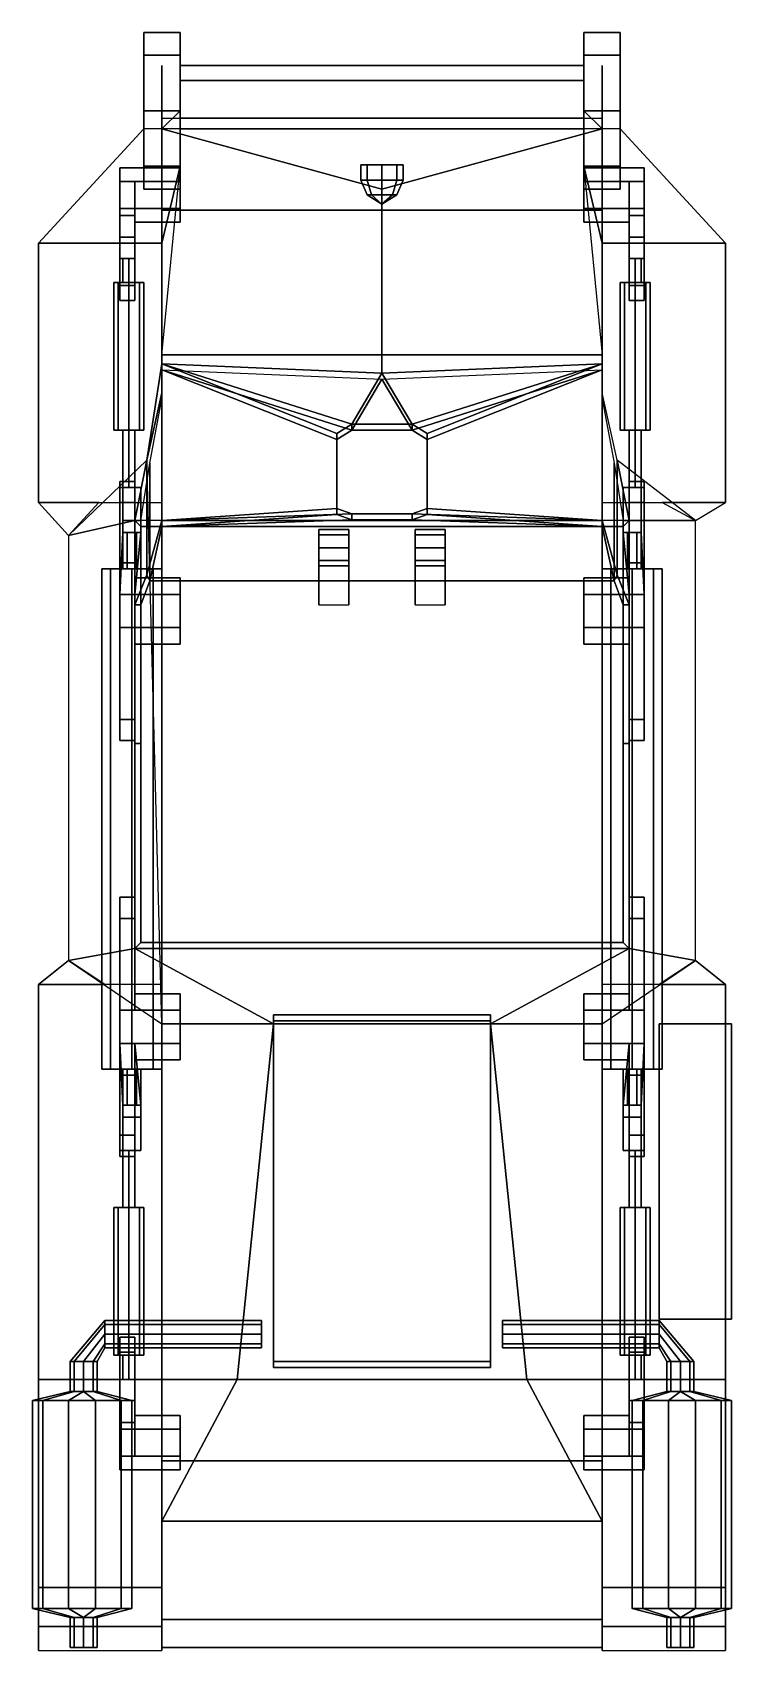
# Model space of a CAD drawing. Extents: x -1.16 to 1.16, y -2.73 to 2.64.
import ezdxf

# ---------------------------------------------------------------- set-up
doc = ezdxf.new("R2010")
doc.units = 0
doc.layers.get('0').update_dxf_attribs({"linetype": 'CONTINUOUS'})
for name, color, linetype in [('MUDGUARDS', 6, 'CONTINUOUS'), ('SUSPENSION', 5, 'CONTINUOUS'), ('TURRET', 2, 'CONTINUOUS')]:
    doc.layers.add(name, color=color, linetype=linetype)

msp = doc.modelspace()

# ---------------------------------------------------------------- linework, layer by layer
for points in [[(-0.79, 2.5638, 0.6262), (-0.79, 2.38, 0.55), (-0.79, 2.1962, 0.6262), (-0.79, 2.64, 0.81)], [(-0.79, 2.5638, 0.6262), (-0.79, 2.64, 0.81), (-0.67, 2.64, 0.81), (-0.67, 2.5638, 0.6262)], [(-0.79, 2.64, 0.81), (-0.79, 2.1962, 0.6262), (-0.79, 2.12, 0.81), (-0.79, 2.5638, 0.9938)], [(-0.79, 2.64, 0.81), (-0.79, 2.5638, 0.9938), (-0.67, 2.5638, 0.9938), (-0.67, 2.64, 0.81)], [(-0.67, 2.5638, 0.6262), (-0.67, 2.64, 0.81), (-0.67, 2.53, 0.86), (-0.67, 2.48, 0.63)], [(-0.67, 2.64, 0.81), (-0.67, 2.5638, 0.9938), (-0.67, 2.53, 0.86)], [(0.79, 2.64, 0.81), (0.79, 2.5638, 0.6262), (0.67, 2.5638, 0.6262), (0.67, 2.64, 0.81)], [(0.67, 2.64, 0.81), (0.67, 2.5638, 0.6262), (0.67, 2.48, 0.63), (0.67, 2.53, 0.86)], [(0.79, 2.5638, 0.9938), (0.79, 2.64, 0.81), (0.67, 2.64, 0.81), (0.67, 2.5638, 0.9938)], [(0.67, 2.5638, 0.9938), (0.67, 2.64, 0.81), (0.67, 2.53, 0.86)], [(0.79, 2.12, 0.81), (0.79, 2.5638, 0.6262), (0.79, 2.64, 0.81), (0.79, 2.1962, 0.9938)], [(0.79, 2.1962, 0.9938), (0.79, 2.64, 0.81), (0.79, 2.5638, 0.9938), (0.79, 2.38, 1.07)], [(-0.79, 2.5638, 0.9938), (-0.79, 2.38, 1.07), (-0.67, 2.38, 1.07), (-0.67, 2.5638, 0.9938)], [(-0.79, 2.38, 0.55), (-0.79, 2.5638, 0.6262), (-0.67, 2.5638, 0.6262), (-0.67, 2.38, 0.55)], [(-0.79, 2.5638, 0.9938), (-0.79, 2.12, 0.81), (-0.79, 2.1962, 0.9938), (-0.79, 2.38, 1.07)], [(-0.73, 2.48, 0.63), (-0.73, -2.6263, 0.5137), (-0.73, -2.72, 0.74), (-0.73, 2.53, 0.86)], [(-0.73, 2.53, 0.86), (-0.73, -2.72, 0.74), (-0.73, -2.6263, 0.98), (-0.73, 2.32, 0.98)], [(-0.67, 2.38, 0.55), (-0.67, 2.5638, 0.6262), (-0.67, 2.48, 0.63)], [(-0.67, 2.5638, 0.9938), (-0.67, 2.38, 1.07), (-0.67, 2.32, 0.98), (-0.67, 2.53, 0.86)], [(0.67, 2.53, 0.86), (0.67, 2.48, 0.63), (-0.67, 2.48, 0.63), (-0.67, 2.53, 0.86)], [(0.67, 2.32, 0.98), (0.67, 2.53, 0.86), (-0.67, 2.53, 0.86), (-0.67, 2.32, 0.98)], [(0.79, 2.38, 1.07), (0.79, 2.5638, 0.9938), (0.67, 2.5638, 0.9938), (0.67, 2.38, 1.07)], [(0.79, 2.5638, 0.6262), (0.79, 2.38, 0.55), (0.67, 2.38, 0.55), (0.67, 2.5638, 0.6262)], [(0.67, 2.5638, 0.6262), (0.67, 2.38, 0.55), (0.67, 2.48, 0.63)], [(0.67, 2.38, 1.07), (0.67, 2.5638, 0.9938), (0.67, 2.53, 0.86), (0.67, 2.32, 0.98)], [(0.73, -2.72, 0.74), (0.73, -2.6263, 0.5137), (0.73, 2.48, 0.63), (0.73, 2.53, 0.86)], [(0.73, 2.53, 0.86), (0.73, 2.32, 0.98), (0.73, -2.6263, 0.98), (0.73, -2.72, 0.74)], [(0.79, 2.1962, 0.6262), (0.79, 2.38, 0.55), (0.79, 2.5638, 0.6262), (0.79, 2.12, 0.81)], [(-0.73, 2.05, 0.39), (-0.73, -2.1, 0.39), (-0.73, -2.6263, 0.5137), (-0.73, 2.48, 0.63)], [(0.67, 2.48, 0.63), (0.67, 2.3551, 0.5603), (-0.67, 2.3551, 0.5603), (-0.67, 2.48, 0.63)], [(-0.67, 2.3551, 0.5603), (-0.67, 2.38, 0.55), (-0.67, 2.48, 0.63)], [(0.67, 2.38, 0.55), (0.67, 2.3551, 0.5603), (0.67, 2.48, 0.63)], [(0.73, -2.6263, 0.5137), (0.73, -2.1, 0.39), (0.73, 2.05, 0.39), (0.73, 2.48, 0.63)], [(-0.79, 2.38, 1.07), (-0.79, 2.1962, 0.9938), (-0.67, 2.1962, 0.9938), (-0.67, 2.38, 1.07)], [(-0.79, 2.1962, 0.6262), (-0.79, 2.38, 0.55), (-0.67, 2.38, 0.55), (-0.67, 2.1962, 0.6262)], [(-0.67, 2.38, 1.07), (-0.67, 2.1962, 0.9938), (-0.67, 2.32, 0.98)], [(0.67, 2.1962, 0.9938), (0.67, 2.38, 1.07), (0.67, 2.32, 0.98), (0.67, 2.1962, 0.9938)], [(0.79, 2.1962, 0.9938), (0.79, 2.38, 1.07), (0.67, 2.38, 1.07), (0.67, 2.1962, 0.9938)], [(0.79, 2.38, 0.55), (0.79, 2.1962, 0.6262), (0.67, 2.1962, 0.6262), (0.67, 2.38, 0.55)], [(0.73, 2.3551, 0.5603), (0.73, 2.05, 0.39), (-0.73, 2.05, 0.39), (-0.73, 2.3551, 0.5603)], [(-0.73, 1.57, 1.09), (-0.73, 2.32, 0.98), (-0.73, -2.6263, 0.98), (-0.73, 1.52, 1.09)], [(0, 2.12, 1.08), (0.73, 2.32, 0.98), (-0.73, 2.32, 0.98), (0, 2.12, 1.08)], [(0, 1.57, 1.16), (0, 2.12, 1.08), (-0.73, 2.32, 0.98), (-0.73, 1.57, 1.09)], [(0.73, 1.57, 1.09), (0.73, 2.32, 0.98), (0, 2.12, 1.08), (0, 1.57, 1.16)], [(0.73, -2.6263, 0.98), (0.73, 2.32, 0.98), (0.73, 1.57, 1.09), (0.73, 1.52, 1.09)], [(-0.79, 2.12, 0.81), (-0.79, 2.1962, 0.6262), (-0.67, 2.1962, 0.6262), (-0.67, 2.12, 0.81)], [(-0.79, 2.1962, 0.9938), (-0.79, 2.12, 0.81), (-0.67, 2.12, 0.81), (-0.67, 2.1962, 0.9938)], [(-0.0495, 2.2, 1.1895), (-0.07, 2.2, 1.14), (-0.07, 2.15, 1.14), (-0.0495, 2.15, 1.1895)], [(0.0495, 2.2, 1.1895), (-0.07, 2.2, 1.14), (-0.0495, 2.2, 1.1895), (0, 2.2, 1.21)], [(0.07, 2.2, 1.14), (-0.0495, 2.2, 1.0905), (-0.07, 2.2, 1.14), (0.0495, 2.2, 1.1895)], [(-0.07, 2.2, 1.14), (-0.0495, 2.2, 1.0905), (-0.0495, 2.15, 1.0905), (-0.07, 2.15, 1.14)], [(-0.035, 2.1005, 1.175), (-0.0495, 2.15, 1.1895), (-0.07, 2.15, 1.14), (-0.0495, 2.1005, 1.14)], [(-0.0495, 2.1005, 1.14), (-0.07, 2.15, 1.14), (-0.0495, 2.15, 1.0905), (-0.035, 2.1005, 1.105)], [(-0.0495, 2.2, 1.0905), (0, 2.2, 1.07), (0, 2.15, 1.07), (-0.0495, 2.15, 1.0905)], [(0.0495, 2.2, 1.0905), (0, 2.2, 1.07), (-0.0495, 2.2, 1.0905), (0.07, 2.2, 1.14)], [(0, 2.2, 1.21), (-0.0495, 2.2, 1.1895), (-0.0495, 2.15, 1.1895), (0, 2.15, 1.21)], [(-0.035, 2.1005, 1.105), (-0.0495, 2.15, 1.0905), (0, 2.15, 1.07), (0, 2.1005, 1.0905)], [(0, 2.1005, 1.1895), (0, 2.15, 1.21), (-0.0495, 2.15, 1.1895), (-0.035, 2.1005, 1.175)], [(0, 2.2, 1.07), (0.0495, 2.2, 1.0905), (0.0495, 2.15, 1.0905), (0, 2.15, 1.07)], [(0.0495, 2.2, 1.1895), (0, 2.2, 1.21), (0, 2.15, 1.21), (0.0495, 2.15, 1.1895)], [(0, 2.1005, 1.0905), (0, 2.15, 1.07), (0.0495, 2.15, 1.0905), (0.035, 2.1005, 1.105)], [(0.035, 2.1005, 1.175), (0.0495, 2.15, 1.1895), (0, 2.15, 1.21), (0, 2.1005, 1.1895)], [(0.0495, 2.1005, 1.14), (0.07, 2.15, 1.14), (0.0495, 2.15, 1.1895), (0.035, 2.1005, 1.175)], [(0.035, 2.1005, 1.105), (0.0495, 2.15, 1.0905), (0.07, 2.15, 1.14), (0.0495, 2.1005, 1.14)], [(0.07, 2.2, 1.14), (0.0495, 2.2, 1.1895), (0.0495, 2.15, 1.1895), (0.07, 2.15, 1.14)], [(0.0495, 2.2, 1.0905), (0.07, 2.2, 1.14), (0.07, 2.15, 1.14), (0.0495, 2.15, 1.0905)], [(0.79, 2.1962, 0.6262), (0.79, 2.12, 0.81), (0.67, 2.12, 0.81), (0.67, 2.1962, 0.6262)], [(0.79, 2.12, 0.81), (0.79, 2.1962, 0.9938), (0.67, 2.1962, 0.9938), (0.67, 2.12, 0.81)], [(0, 2.07, 1.14), (-0.035, 2.1005, 1.175), (-0.0495, 2.1005, 1.14), (0, 2.07, 1.14)], [(0, 2.07, 1.14), (-0.0495, 2.1005, 1.14), (-0.035, 2.1005, 1.105), (0, 2.07, 1.14)], [(0, 2.07, 1.14), (0, 2.1005, 1.1895), (-0.035, 2.1005, 1.175), (0, 2.07, 1.14)], [(0, 2.07, 1.14), (-0.035, 2.1005, 1.105), (0, 2.1005, 1.0905), (0, 2.07, 1.14)], [(0, 2.07, 1.14), (0.0495, 2.1005, 1.14), (0.035, 2.1005, 1.175), (0, 2.07, 1.14)], [(0, 2.07, 1.14), (0.035, 2.1005, 1.175), (0, 2.1005, 1.1895), (0, 2.07, 1.14)], [(0, 2.07, 1.14), (0, 2.1005, 1.0905), (0.035, 2.1005, 1.105), (0, 2.07, 1.14)], [(0, 2.07, 1.14), (0.035, 2.1005, 1.105), (0.0495, 2.1005, 1.14), (0, 2.07, 1.14)], [(0.73, 2.05, 0.39), (0.73, -2.1, 0.39), (-0.73, -2.1, 0.39), (-0.73, 2.05, 0.39)], [(0, 1.5089, 1.16), (0, 1.57, 1.16), (-0.73, 1.57, 1.09), (-0.73, 1.54, 1.09)], [(0.73, 1.54, 1.09), (0.73, 1.57, 1.09), (0, 1.57, 1.16), (0, 1.5089, 1.16)], [(-0.78, 1.22, 1.29), (-0.73, 1.54, 1.09), (-0.73, -2.6263, 0.98), (-0.73, -0.65, 1.23)], [(-0.73, 1.54, 1.09), (-0.73, 1.54, 1.09), (-0.78, 1.22, 1.29), (-0.73, 1.4436, 1.3069)], [(0.73, -0.65, 1.23), (0.73, -2.6263, 0.98), (0.73, 1.52, 1.09), (0.73, 1.424, 1.306)], [(-0.78, 1.22, 1.29), (-0.78, 1.22, 1.29), (-1.04, 0.97, 1.29), (-0.82, 1.02, 1.56)], [(0.82, 1.02, 1.56), (1.04, 1.02, 1.29), (0.78, 1.22, 1.29), (0.82, 1.02, 1.56)], [(-0.82, 1.02, 1.56), (-1.04, 0.97, 1.29), (-1.04, -0.44, 1.23), (-0.82, -0.4, 1.56)], [(-0.8, 1, 1.56), (-0.82, 1.02, 1.56), (-0.82, -0.4, 1.56), (-0.8, -0.38, 1.56)], [(0.82, 1.02, 1.56), (-0.82, 1.02, 1.56), (-0.8, 1, 1.56), (0.8, 1, 1.56)], [(0.8, 1, 1.56), (-0.8, 1, 1.56), (-0.8, 1, 1.28), (0.8, 1, 1.28)], [(-0.8, 1, 1.56), (-0.8, -0.38, 1.56), (-0.8, -0.38, 1.28), (-0.8, 1, 1.28)], [(-0.8, 1, 1.28), (-0.8, -0.38, 1.28), (0.8, -0.38, 1.28), (0.8, 1, 1.28)], [(-0.11, 0.99, 1.68), (-0.11, 0.99, 1.28), (-0.21, 0.99, 1.28), (-0.21, 0.99, 1.68)], [(-0.11, 0.9724, 1.7224), (-0.11, 0.99, 1.68), (-0.21, 0.99, 1.68), (-0.21, 0.9724, 1.7224)], [(-0.21, 0.99, 1.28), (-0.21, 0.74, 1.28), (-0.21, 0.87, 1.68), (-0.21, 0.99, 1.68)], [(-0.21, 0.9724, 1.7224), (-0.21, 0.99, 1.68), (-0.21, 0.87, 1.68), (-0.21, 0.8876, 1.7224)], [(-0.11, 0.93, 1.74), (-0.11, 0.9724, 1.7224), (-0.21, 0.9724, 1.7224), (-0.21, 0.93, 1.74)], [(-0.21, 0.93, 1.74), (-0.21, 0.9724, 1.7224), (-0.21, 0.8876, 1.7224), (-0.21, 0.93, 1.74)], [(-0.11, 0.87, 1.68), (-0.11, 0.74, 1.28), (-0.11, 0.99, 1.28), (-0.11, 0.99, 1.68)], [(0.11, 0.99, 1.28), (0.11, 0.74, 1.28), (0.11, 0.87, 1.68), (0.11, 0.99, 1.68)], [(0.21, 0.99, 1.68), (0.21, 0.99, 1.28), (0.11, 0.99, 1.28), (0.11, 0.99, 1.68)], [(0.21, 0.9724, 1.7224), (0.21, 0.99, 1.68), (0.11, 0.99, 1.68), (0.11, 0.9724, 1.7224)], [(0.21, 0.93, 1.74), (0.21, 0.9724, 1.7224), (0.11, 0.9724, 1.7224), (0.11, 0.93, 1.74)], [(0.21, 0.87, 1.68), (0.21, 0.74, 1.28), (0.21, 0.99, 1.28), (0.21, 0.99, 1.68)], [(0.21, 0.8876, 1.7224), (0.21, 0.87, 1.68), (0.21, 0.99, 1.68), (0.21, 0.9724, 1.7224)], [(0.21, 0.93, 1.74), (0.21, 0.8876, 1.7224), (0.21, 0.9724, 1.7224), (0.21, 0.93, 1.74)], [(0.82, 1.02, 1.56), (0.8, 1, 1.56), (0.8, -0.38, 1.56), (0.82, -0.4, 1.56)], [(0.8, 1, 1.28), (0.8, -0.38, 1.28), (0.8, -0.38, 1.56), (0.8, 1, 1.56)], [(0.82, -0.4, 1.56), (1.04, -0.44, 1.23), (1.04, 1.02, 1.29), (0.82, 1.02, 1.56)], [(-0.11, 0.8876, 1.7224), (-0.11, 0.93, 1.74), (-0.21, 0.93, 1.74), (-0.21, 0.8876, 1.7224)], [(0.21, 0.8876, 1.7224), (0.21, 0.93, 1.74), (0.11, 0.93, 1.74), (0.11, 0.8876, 1.7224)], [(-0.11, 0.87, 1.68), (-0.11, 0.8876, 1.7224), (-0.21, 0.8876, 1.7224), (-0.21, 0.87, 1.68)], [(-0.21, 0.87, 1.68), (-0.21, 0.74, 1.28), (-0.11, 0.74, 1.28), (-0.11, 0.87, 1.68)], [(0.21, 0.87, 1.68), (0.21, 0.8876, 1.7224), (0.11, 0.8876, 1.7224), (0.11, 0.87, 1.68)], [(0.11, 0.87, 1.68), (0.11, 0.74, 1.28), (0.21, 0.74, 1.28), (0.21, 0.87, 1.68)], [(-0.82, -0.4, 1.56), (-1.04, -0.44, 1.23), (-0.73, -0.65, 1.23), (-0.36, -0.65, 1.54)], [(0.82, -0.4, 1.56), (0.8, -0.38, 1.56), (-0.8, -0.38, 1.56), (-0.82, -0.4, 1.56)], [(0.82, -0.4, 1.56), (-0.82, -0.4, 1.56), (-0.36, -0.65, 1.54), (0.36, -0.65, 1.54)], [(0.8, -0.38, 1.28), (-0.8, -0.38, 1.28), (-0.8, -0.38, 1.56), (0.8, -0.38, 1.56)], [(0.36, -0.65, 1.54), (0.73, -0.65, 1.23), (1.04, -0.44, 1.23), (0.82, -0.4, 1.56)], [(0.36, -0.64, 1.82), (0.36, -0.62, 1.56), (-0.36, -0.62, 1.56), (-0.36, -0.64, 1.82)], [(-0.36, -0.62, 1.56), (-0.36, -1.77, 1.46), (-0.36, -1.79, 1.71), (-0.36, -0.64, 1.82)], [(0.36, -0.62, 1.56), (0.36, -1.77, 1.46), (-0.36, -1.77, 1.46), (-0.36, -0.62, 1.56)], [(-0.36, -0.64, 1.82), (-0.36, -1.79, 1.71), (0.36, -1.79, 1.71), (0.36, -0.64, 1.82)], [(0.36, -1.79, 1.71), (0.36, -1.77, 1.46), (0.36, -0.62, 1.56), (0.36, -0.64, 1.82)], [(-0.73, -0.65, 1.23), (-0.73, -2.6263, 0.98), (-0.73, -2.6263, 0.98), (-0.73, -1.83, 1.17)], [(-0.36, -0.65, 1.54), (-0.73, -0.65, 1.23), (-0.73, -1.83, 1.17), (-0.48, -1.83, 1.43)], [(-0.48, -1.83, 1.43), (0.48, -1.83, 1.43), (0.36, -0.65, 1.54), (-0.36, -0.65, 1.54)], [(0.48, -1.83, 1.43), (0.73, -1.83, 1.17), (0.73, -0.65, 1.23), (0.36, -0.65, 1.54)], [(0.73, -1.83, 1.17), (0.73, -2.6263, 0.98), (0.73, -2.6263, 0.98), (0.73, -0.65, 1.23)], [(0.92, -0.65, 1.23), (0.92, -1.63, 1.18), (0.92, -1.63, 1.39), (0.92, -0.65, 1.42)], [(1.16, -0.65, 1.42), (1.16, -0.65, 1.23), (0.92, -0.65, 1.23), (0.92, -0.65, 1.42)], [(0.92, -0.65, 1.42), (0.92, -1.63, 1.39), (1.16, -1.63, 1.39), (1.16, -0.65, 1.42)], [(1.16, -1.63, 1.39), (1.16, -1.63, 1.18), (1.16, -0.65, 1.23), (1.16, -0.65, 1.42)], [(-1.0218, -1.77, 1.2582), (-1.035, -1.77, 1.29), (-0.92, -1.635, 1.29), (-0.92, -1.6482, 1.2582)], [(-1.035, -1.77, 1.29), (-1.0218, -1.77, 1.3218), (-0.92, -1.6482, 1.3218), (-0.92, -1.635, 1.29)], [(-0.99, -1.77, 1.245), (-1.0218, -1.77, 1.2582), (-0.92, -1.6482, 1.2582), (-0.92, -1.68, 1.245)], [(-1.0218, -1.77, 1.3218), (-0.99, -1.77, 1.335), (-0.92, -1.68, 1.335), (-0.92, -1.6482, 1.3218)], [(-0.4, -1.635, 1.29), (-0.4, -1.6482, 1.2582), (-0.92, -1.6482, 1.2582), (-0.92, -1.635, 1.29)], [(-0.4, -1.6482, 1.3218), (-0.4, -1.635, 1.29), (-0.92, -1.635, 1.29), (-0.92, -1.6482, 1.3218)], [(-0.4, -1.6482, 1.2582), (-0.4, -1.68, 1.245), (-0.92, -1.68, 1.245), (-0.92, -1.6482, 1.2582)], [(-0.4, -1.68, 1.335), (-0.4, -1.6482, 1.3218), (-0.92, -1.6482, 1.3218), (-0.92, -1.68, 1.335)], [(0.4, -1.635, 1.29), (0.4, -1.6482, 1.3218), (0.92, -1.6482, 1.3218), (0.92, -1.635, 1.29)], [(0.4, -1.6482, 1.2582), (0.4, -1.635, 1.29), (0.92, -1.635, 1.29), (0.92, -1.6482, 1.2582)], [(0.4, -1.6482, 1.3218), (0.4, -1.68, 1.335), (0.92, -1.68, 1.335), (0.92, -1.6482, 1.3218)], [(0.4, -1.68, 1.245), (0.4, -1.6482, 1.2582), (0.92, -1.6482, 1.2582), (0.92, -1.68, 1.245)], [(0.92, -1.63, 1.39), (0.92, -1.63, 1.18), (1.16, -1.63, 1.18), (1.16, -1.63, 1.39)], [(1.0218, -1.77, 1.3218), (1.035, -1.77, 1.29), (0.92, -1.635, 1.29), (0.92, -1.6482, 1.3218)], [(1.035, -1.77, 1.29), (1.0218, -1.77, 1.2582), (0.92, -1.6482, 1.2582), (0.92, -1.635, 1.29)], [(0.99, -1.77, 1.335), (1.0218, -1.77, 1.3218), (0.92, -1.6482, 1.3218), (0.92, -1.68, 1.335)], [(1.0218, -1.77, 1.2582), (0.99, -1.77, 1.245), (0.92, -1.68, 1.245), (0.92, -1.6482, 1.2582)], [(-0.9582, -1.77, 1.2582), (-0.99, -1.77, 1.245), (-0.92, -1.68, 1.245), (-0.92, -1.7118, 1.2582)], [(-0.99, -1.77, 1.335), (-0.9582, -1.77, 1.3218), (-0.92, -1.7118, 1.3218), (-0.92, -1.68, 1.335)], [(-0.945, -1.77, 1.29), (-0.9582, -1.77, 1.2582), (-0.92, -1.7118, 1.2582), (-0.92, -1.725, 1.29)], [(-0.9582, -1.77, 1.3218), (-0.945, -1.77, 1.29), (-0.92, -1.725, 1.29), (-0.92, -1.7118, 1.3218)], [(-0.4, -1.68, 1.245), (-0.4, -1.7118, 1.2582), (-0.92, -1.7118, 1.2582), (-0.92, -1.68, 1.245)], [(-0.4, -1.7118, 1.3218), (-0.4, -1.68, 1.335), (-0.92, -1.68, 1.335), (-0.92, -1.7118, 1.3218)], [(-0.4, -1.7118, 1.2582), (-0.4, -1.725, 1.29), (-0.92, -1.725, 1.29), (-0.92, -1.7118, 1.2582)], [(-0.4, -1.725, 1.29), (-0.4, -1.7118, 1.3218), (-0.92, -1.7118, 1.3218), (-0.92, -1.725, 1.29)], [(0.4, -1.68, 1.335), (0.4, -1.7118, 1.3218), (0.92, -1.7118, 1.3218), (0.92, -1.68, 1.335)], [(0.4, -1.7118, 1.2582), (0.4, -1.68, 1.245), (0.92, -1.68, 1.245), (0.92, -1.7118, 1.2582)], [(0.4, -1.7118, 1.3218), (0.4, -1.725, 1.29), (0.92, -1.725, 1.29), (0.92, -1.7118, 1.3218)], [(0.4, -1.725, 1.29), (0.4, -1.7118, 1.2582), (0.92, -1.7118, 1.2582), (0.92, -1.725, 1.29)], [(0.99, -1.77, 1.245), (0.9582, -1.77, 1.2582), (0.92, -1.7118, 1.2582), (0.92, -1.68, 1.245)], [(0.9582, -1.77, 1.3218), (0.99, -1.77, 1.335), (0.92, -1.68, 1.335), (0.92, -1.7118, 1.3218)], [(0.9582, -1.77, 1.2582), (0.945, -1.77, 1.29), (0.92, -1.725, 1.29), (0.92, -1.7118, 1.2582)], [(0.945, -1.77, 1.29), (0.9582, -1.77, 1.3218), (0.92, -1.7118, 1.3218), (0.92, -1.725, 1.29)], [(-1.0218, -1.87, 1.2582), (-1.035, -1.87, 1.29), (-1.035, -1.77, 1.29), (-1.0218, -1.77, 1.2582)], [(-1.035, -1.87, 1.29), (-1.0218, -1.87, 1.3218), (-1.0218, -1.77, 1.3218), (-1.035, -1.77, 1.29)], [(-0.99, -1.87, 1.245), (-1.0218, -1.87, 1.2582), (-1.0218, -1.77, 1.2582), (-0.99, -1.77, 1.245)], [(-1.0218, -1.87, 1.3218), (-0.99, -1.87, 1.335), (-0.99, -1.77, 1.335), (-1.0218, -1.77, 1.3218)], [(-0.9582, -1.87, 1.2582), (-0.99, -1.87, 1.245), (-0.99, -1.77, 1.245), (-0.9582, -1.77, 1.2582)], [(-0.99, -1.87, 1.335), (-0.9582, -1.87, 1.3218), (-0.9582, -1.77, 1.3218), (-0.99, -1.77, 1.335)], [(-0.945, -1.87, 1.29), (-0.9582, -1.87, 1.2582), (-0.9582, -1.77, 1.2582), (-0.945, -1.77, 1.29)], [(-0.9582, -1.87, 1.3218), (-0.945, -1.87, 1.29), (-0.945, -1.77, 1.29), (-0.9582, -1.77, 1.3218)], [(-0.36, -1.79, 1.71), (-0.36, -1.77, 1.46), (0.36, -1.77, 1.46), (0.36, -1.79, 1.71)], [(0.9582, -1.87, 1.2582), (0.945, -1.87, 1.29), (0.945, -1.77, 1.29), (0.9582, -1.77, 1.2582)], [(0.945, -1.87, 1.29), (0.9582, -1.87, 1.3218), (0.9582, -1.77, 1.3218), (0.945, -1.77, 1.29)], [(0.99, -1.87, 1.245), (0.9582, -1.87, 1.2582), (0.9582, -1.77, 1.2582), (0.99, -1.77, 1.245)], [(0.9582, -1.87, 1.3218), (0.99, -1.87, 1.335), (0.99, -1.77, 1.335), (0.9582, -1.77, 1.3218)], [(1.0218, -1.87, 1.2582), (0.99, -1.87, 1.245), (0.99, -1.77, 1.245), (1.0218, -1.77, 1.2582)], [(0.99, -1.87, 1.335), (1.0218, -1.87, 1.3218), (1.0218, -1.77, 1.3218), (0.99, -1.77, 1.335)], [(1.035, -1.87, 1.29), (1.0218, -1.87, 1.2582), (1.0218, -1.77, 1.2582), (1.035, -1.77, 1.29)], [(1.0218, -1.87, 1.3218), (1.035, -1.87, 1.29), (1.035, -1.77, 1.29), (1.0218, -1.77, 1.3218)], [(-1.1249, -1.9, 1.2051), (-1.16, -1.9, 1.29), (-1.035, -1.87, 1.29), (-1.0218, -1.87, 1.2582)], [(-1.16, -1.9, 1.29), (-1.1249, -1.9, 1.3749), (-1.0218, -1.87, 1.3218), (-1.035, -1.87, 1.29)], [(-1.04, -1.9, 1.17), (-1.1249, -1.9, 1.2051), (-1.0218, -1.87, 1.2582), (-0.99, -1.87, 1.245)], [(-1.1249, -1.9, 1.3749), (-1.04, -1.9, 1.41), (-0.99, -1.87, 1.335), (-1.0218, -1.87, 1.3218)], [(-0.95, -1.9, 1.17), (-1.04, -1.9, 1.17), (-0.99, -1.87, 1.245)], [(-1.04, -1.9, 1.41), (-0.95, -1.9, 1.41), (-0.99, -1.87, 1.335)], [(-0.8651, -1.9, 1.2051), (-0.95, -1.9, 1.17), (-0.99, -1.87, 1.245), (-0.9582, -1.87, 1.2582)], [(-0.95, -1.9, 1.41), (-0.8651, -1.9, 1.3749), (-0.9582, -1.87, 1.3218), (-0.99, -1.87, 1.335)], [(-0.83, -1.9, 1.29), (-0.8651, -1.9, 1.2051), (-0.9582, -1.87, 1.2582), (-0.945, -1.87, 1.29)], [(-0.8651, -1.9, 1.3749), (-0.83, -1.9, 1.29), (-0.945, -1.87, 1.29), (-0.9582, -1.87, 1.3218)], [(-0.48, -1.83, 1.43), (-0.73, -1.83, 1.17), (-0.73, -2.3, 1.17)], [(0.48, -1.83, 1.43), (-0.48, -1.83, 1.43), (-0.73, -2.3, 1.17), (0.73, -2.3, 1.17)], [(-0.73, -1.83, 1.17), (-0.73, -1.83, 1.17), (-0.73, -2.6263, 0.98), (-0.73, -2.3, 1.17)], [(0.73, -1.83, 1.17), (0.48, -1.83, 1.43), (0.73, -2.3, 1.17)], [(0.83, -1.9, 1.29), (0.8651, -1.9, 1.3749), (0.9582, -1.87, 1.3218), (0.945, -1.87, 1.29)], [(0.8651, -1.9, 1.2051), (0.83, -1.9, 1.29), (0.945, -1.87, 1.29), (0.9582, -1.87, 1.2582)], [(0.95, -1.9, 1.17), (0.8651, -1.9, 1.2051), (0.9582, -1.87, 1.2582), (0.99, -1.87, 1.245)], [(0.8651, -1.9, 1.3749), (0.95, -1.9, 1.41), (0.99, -1.87, 1.335), (0.9582, -1.87, 1.3218)], [(1.04, -1.9, 1.17), (0.95, -1.9, 1.17), (0.99, -1.87, 1.245)], [(0.95, -1.9, 1.41), (1.04, -1.9, 1.41), (0.99, -1.87, 1.335)], [(1.1249, -1.9, 1.2051), (1.04, -1.9, 1.17), (0.99, -1.87, 1.245), (1.0218, -1.87, 1.2582)], [(1.04, -1.9, 1.41), (1.1249, -1.9, 1.3749), (1.0218, -1.87, 1.3218), (0.99, -1.87, 1.335)], [(1.16, -1.9, 1.29), (1.1249, -1.9, 1.2051), (1.0218, -1.87, 1.2582), (1.035, -1.87, 1.29)], [(1.1249, -1.9, 1.3749), (1.16, -1.9, 1.29), (1.035, -1.87, 1.29), (1.0218, -1.87, 1.3218)], [(-1.1249, -1.9, 1.3749), (-1.16, -1.9, 1.29), (-1.16, -2.59, 1.29), (-1.1249, -2.59, 1.3749)], [(-1.16, -1.9, 1.29), (-1.1249, -1.9, 1.2051), (-1.1249, -2.59, 1.2051), (-1.16, -2.59, 1.29)], [(-1.1249, -1.9, 1.2051), (-1.04, -1.9, 1.17), (-1.04, -2.59, 1.17), (-1.1249, -2.59, 1.2051)], [(-1.04, -1.9, 1.41), (-1.1249, -1.9, 1.3749), (-1.1249, -2.59, 1.3749), (-1.04, -2.59, 1.41)], [(-1.04, -1.9, 1.17), (-0.95, -1.9, 1.17), (-0.95, -2.59, 1.17), (-1.04, -2.59, 1.17)], [(-0.95, -1.9, 1.41), (-1.04, -1.9, 1.41), (-1.04, -2.59, 1.41), (-0.95, -2.59, 1.41)], [(-0.95, -1.9, 1.17), (-0.8651, -1.9, 1.2051), (-0.8651, -2.59, 1.2051), (-0.95, -2.59, 1.17)], [(-0.8651, -1.9, 1.3749), (-0.95, -1.9, 1.41), (-0.95, -2.59, 1.41), (-0.8651, -2.59, 1.3749)], [(-0.83, -1.9, 1.29), (-0.8651, -1.9, 1.3749), (-0.8651, -2.59, 1.3749), (-0.83, -2.59, 1.29)], [(-0.8651, -1.9, 1.2051), (-0.83, -1.9, 1.29), (-0.83, -2.59, 1.29), (-0.8651, -2.59, 1.2051)], [(0.8651, -1.9, 1.3749), (0.83, -1.9, 1.29), (0.83, -2.59, 1.29), (0.8651, -2.59, 1.3749)], [(0.83, -1.9, 1.29), (0.8651, -1.9, 1.2051), (0.8651, -2.59, 1.2051), (0.83, -2.59, 1.29)], [(0.8651, -1.9, 1.2051), (0.95, -1.9, 1.17), (0.95, -2.59, 1.17), (0.8651, -2.59, 1.2051)], [(0.95, -1.9, 1.41), (0.8651, -1.9, 1.3749), (0.8651, -2.59, 1.3749), (0.95, -2.59, 1.41)], [(0.95, -1.9, 1.17), (1.04, -1.9, 1.17), (1.04, -2.59, 1.17), (0.95, -2.59, 1.17)], [(1.04, -1.9, 1.41), (0.95, -1.9, 1.41), (0.95, -2.59, 1.41), (1.04, -2.59, 1.41)], [(1.04, -1.9, 1.17), (1.1249, -1.9, 1.2051), (1.1249, -2.59, 1.2051), (1.04, -2.59, 1.17)], [(1.1249, -1.9, 1.3749), (1.04, -1.9, 1.41), (1.04, -2.59, 1.41), (1.1249, -2.59, 1.3749)], [(1.16, -1.9, 1.29), (1.1249, -1.9, 1.3749), (1.1249, -2.59, 1.3749), (1.16, -2.59, 1.29)], [(1.1249, -1.9, 1.2051), (1.16, -1.9, 1.29), (1.16, -2.59, 1.29), (1.1249, -2.59, 1.2051)], [(-0.73, -2.6263, 0.5137), (-0.73, -2.1, 0.39), (0.73, -2.1, 0.39), (0.73, -2.6263, 0.5137)], [(0.73, -2.6263, 0.98), (0.73, -2.3, 1.17), (-0.73, -2.3, 1.17), (-0.73, -2.6263, 0.98)], [(-1.1249, -2.59, 1.3749), (-1.16, -2.59, 1.29), (-1.035, -2.62, 1.29), (-1.0218, -2.62, 1.3218)], [(-1.16, -2.59, 1.29), (-1.1249, -2.59, 1.2051), (-1.0218, -2.62, 1.2582), (-1.035, -2.62, 1.29)], [(-1.1249, -2.59, 1.2051), (-1.04, -2.59, 1.17), (-0.99, -2.62, 1.245), (-1.0218, -2.62, 1.2582)], [(-1.04, -2.59, 1.41), (-1.1249, -2.59, 1.3749), (-1.0218, -2.62, 1.3218), (-0.99, -2.62, 1.335)], [(-1.04, -2.59, 1.17), (-0.95, -2.59, 1.17), (-0.99, -2.62, 1.245)], [(-0.95, -2.59, 1.41), (-1.04, -2.59, 1.41), (-0.99, -2.62, 1.335)], [(-1.0218, -2.62, 1.3218), (-1.035, -2.62, 1.29), (-1.035, -2.72, 1.29), (-1.0218, -2.72, 1.3218)], [(-1.035, -2.62, 1.29), (-1.0218, -2.62, 1.2582), (-1.0218, -2.72, 1.2582), (-1.035, -2.72, 1.29)], [(-0.99, -2.62, 1.335), (-1.0218, -2.62, 1.3218), (-1.0218, -2.72, 1.3218), (-0.99, -2.72, 1.335)], [(-1.0218, -2.62, 1.2582), (-0.99, -2.62, 1.245), (-0.99, -2.72, 1.245), (-1.0218, -2.72, 1.2582)], [(-0.95, -2.59, 1.17), (-0.8651, -2.59, 1.2051), (-0.9582, -2.62, 1.2582), (-0.99, -2.62, 1.245)], [(-0.8651, -2.59, 1.3749), (-0.95, -2.59, 1.41), (-0.99, -2.62, 1.335), (-0.9582, -2.62, 1.3218)], [(-0.9582, -2.62, 1.3218), (-0.99, -2.62, 1.335), (-0.99, -2.72, 1.335), (-0.9582, -2.72, 1.3218)], [(-0.99, -2.62, 1.245), (-0.9582, -2.62, 1.2582), (-0.9582, -2.72, 1.2582), (-0.99, -2.72, 1.245)], [(-0.83, -2.59, 1.29), (-0.8651, -2.59, 1.3749), (-0.9582, -2.62, 1.3218), (-0.945, -2.62, 1.29)], [(-0.8651, -2.59, 1.2051), (-0.83, -2.59, 1.29), (-0.945, -2.62, 1.29), (-0.9582, -2.62, 1.2582)], [(-0.945, -2.62, 1.29), (-0.9582, -2.62, 1.3218), (-0.9582, -2.72, 1.3218), (-0.945, -2.72, 1.29)], [(-0.9582, -2.62, 1.2582), (-0.945, -2.62, 1.29), (-0.945, -2.72, 1.29), (-0.9582, -2.72, 1.2582)], [(0.73, -2.6263, 0.5137), (0.73, -2.72, 0.74), (-0.73, -2.72, 0.74), (-0.73, -2.6263, 0.5137)], [(0.73, -2.72, 0.74), (0.73, -2.6263, 0.98), (-0.73, -2.6263, 0.98), (-0.73, -2.72, 0.74)], [(0.8651, -2.59, 1.3749), (0.83, -2.59, 1.29), (0.945, -2.62, 1.29), (0.9582, -2.62, 1.3218)], [(0.83, -2.59, 1.29), (0.8651, -2.59, 1.2051), (0.9582, -2.62, 1.2582), (0.945, -2.62, 1.29)], [(0.8651, -2.59, 1.2051), (0.95, -2.59, 1.17), (0.99, -2.62, 1.245), (0.9582, -2.62, 1.2582)], [(0.95, -2.59, 1.41), (0.8651, -2.59, 1.3749), (0.9582, -2.62, 1.3218), (0.99, -2.62, 1.335)], [(0.945, -2.62, 1.29), (0.9582, -2.62, 1.2582), (0.9582, -2.72, 1.2582), (0.945, -2.72, 1.29)], [(0.9582, -2.62, 1.3218), (0.945, -2.62, 1.29), (0.945, -2.72, 1.29), (0.9582, -2.72, 1.3218)], [(0.95, -2.59, 1.17), (1.04, -2.59, 1.17), (0.99, -2.62, 1.245)], [(1.04, -2.59, 1.41), (0.95, -2.59, 1.41), (0.99, -2.62, 1.335)], [(0.9582, -2.62, 1.2582), (0.99, -2.62, 1.245), (0.99, -2.72, 1.245), (0.9582, -2.72, 1.2582)], [(0.99, -2.62, 1.335), (0.9582, -2.62, 1.3218), (0.9582, -2.72, 1.3218), (0.99, -2.72, 1.335)], [(1.04, -2.59, 1.17), (1.1249, -2.59, 1.2051), (1.0218, -2.62, 1.2582), (0.99, -2.62, 1.245)], [(1.1249, -2.59, 1.3749), (1.04, -2.59, 1.41), (0.99, -2.62, 1.335), (1.0218, -2.62, 1.3218)], [(0.99, -2.62, 1.245), (1.0218, -2.62, 1.2582), (1.0218, -2.72, 1.2582), (0.99, -2.72, 1.245)], [(1.0218, -2.62, 1.3218), (0.99, -2.62, 1.335), (0.99, -2.72, 1.335), (1.0218, -2.72, 1.3218)], [(1.1249, -2.59, 1.2051), (1.16, -2.59, 1.29), (1.035, -2.62, 1.29), (1.0218, -2.62, 1.2582)], [(1.16, -2.59, 1.29), (1.1249, -2.59, 1.3749), (1.0218, -2.62, 1.3218), (1.035, -2.62, 1.29)], [(1.0218, -2.62, 1.2582), (1.035, -2.62, 1.29), (1.035, -2.72, 1.29), (1.0218, -2.72, 1.2582)], [(1.035, -2.62, 1.29), (1.0218, -2.62, 1.3218), (1.0218, -2.72, 1.3218), (1.035, -2.72, 1.29)], [(-0.99, -2.72, 1.335), (-1.0218, -2.72, 1.3218), (-1.035, -2.72, 1.29), (-0.9582, -2.72, 1.3218)], [(-0.9582, -2.72, 1.3218), (-1.035, -2.72, 1.29), (-1.0218, -2.72, 1.2582), (-0.945, -2.72, 1.29)], [(-0.945, -2.72, 1.29), (-1.0218, -2.72, 1.2582), (-0.99, -2.72, 1.245), (-0.9582, -2.72, 1.2582)], [(0.9582, -2.72, 1.2582), (1.035, -2.72, 1.29), (1.0218, -2.72, 1.3218), (0.945, -2.72, 1.29)], [(0.945, -2.72, 1.29), (1.0218, -2.72, 1.3218), (0.99, -2.72, 1.335), (0.9582, -2.72, 1.3218)], [(0.99, -2.72, 1.245), (1.0218, -2.72, 1.2582), (1.035, -2.72, 1.29), (0.9582, -2.72, 1.2582)]]:
    msp.add_3dface(points)
at = {"layer": 'MUDGUARDS'}
for points in [[(-0.67, 2.1962, 0.9938), (-0.67, 2.38, 1.07), (-0.73, 2.32, 1.33), (-0.73, 1.94, 1.33)], [(0.73, 1.94, 1.33), (0.73, 2.32, 1.33), (0.67, 2.38, 1.07), (0.67, 2.1962, 0.9938)], [(-0.73, 1.94, 1.33), (-0.73, 2.32, 1.33), (-0.79, 2.32, 1.33), (-1.14, 1.94, 1.33)], [(1.14, 1.94, 1.33), (0.79, 2.32, 1.33), (0.73, 2.32, 1.33), (0.73, 1.94, 1.33)], [(-0.73, 1.57, 1.09), (-0.67, 2.1962, 0.9938), (-0.73, 1.94, 1.33), (-0.73, 1.08, 1.29)], [(0.73, 1.94, 1.33), (0.73, 1.94, 1.33), (0.67, 2.1962, 0.9938), (0.73, 1.57, 1.09)], [(-0.73, 1.08, 1.29), (-0.73, 1.94, 1.33), (-1.14, 1.94, 1.33), (-1.14, 1.08, 1.29)], [(-1.14, 1.08, 1.29), (-1.14, 1.94, 1.33), (-1.14, 1.94, 1.29), (-1.14, 1.08, 1.25)], [(0.73, 1.1927, 1.2952), (0.73, 1.94, 1.33), (0.73, 1.57, 1.09), (0.73, 1.28, 1.09)], [(1.14, 1.08, 1.29), (1.14, 1.94, 1.33), (0.73, 1.94, 1.33), (0.73, 1.08, 1.29)], [(1.14, 1.08, 1.25), (1.14, 1.94, 1.29), (1.14, 1.94, 1.33), (1.14, 1.08, 1.29)], [(-1.04, 0.97, 1.29), (-0.94, 1.08, 1.29), (-1.14, 1.08, 1.29), (-1.04, 0.97, 1.29)], [(1.04, 1.02, 1.29), (1.14, 1.08, 1.29), (0.93, 1.08, 1.29), (1.04, 1.02, 1.29)], [(-0.92, -0.52, 1.23), (-1.04, -0.44, 1.23), (-1.04, -0.44, 1.23), (-1.14, -0.52, 1.23)], [(-1.14, -0.52, 1.23), (-1.04, -0.44, 1.23), (-1.04, -0.44, 1.19), (-1.14, -0.52, 1.19)], [(1.14, -0.52, 1.23), (1.04, -0.44, 1.23), (1.04, -0.44, 1.23), (0.92, -0.52, 1.23)], [(1.14, -0.52, 1.19), (1.04, -0.44, 1.19), (1.04, -0.44, 1.23), (1.14, -0.52, 1.23)], [(-0.73, -1.83, 1.17), (-0.73, -0.52, 1.23), (-1.14, -0.52, 1.23), (-1.14, -1.83, 1.17)], [(-1.14, -1.83, 1.17), (-1.14, -0.52, 1.23), (-1.14, -0.52, 1.19), (-1.14, -1.83, 1.14)], [(1.14, -1.83, 1.17), (1.14, -0.52, 1.23), (0.73, -0.52, 1.23), (0.73, -1.83, 1.17)], [(1.14, -1.83, 1.14), (1.14, -0.52, 1.19), (1.14, -0.52, 1.23), (1.14, -1.83, 1.17)], [(-0.73, -2.52, 1.17), (-0.73, -1.83, 1.17), (-1.14, -1.83, 1.17), (-1.14, -2.52, 1.17)], [(-1.14, -2.52, 1.17), (-1.14, -1.83, 1.17), (-1.14, -1.83, 1.14), (-1.14, -2.52, 1.14)], [(1.14, -2.52, 1.17), (1.14, -1.83, 1.17), (0.73, -1.83, 1.17), (0.73, -2.52, 1.17)], [(1.14, -2.52, 1.14), (1.14, -1.83, 1.14), (1.14, -1.83, 1.17), (1.14, -2.52, 1.17)], [(-0.73, -2.6263, 0.98), (-0.73, -2.6263, 0.98), (-0.73, -2.3, 1.17), (-0.73, -2.52, 1.17)], [(0.73, -2.52, 1.17), (0.73, -2.3, 1.17), (0.73, -2.6263, 0.98)], [(-0.73, -2.65, 1.11), (-0.73, -2.52, 1.17), (-1.14, -2.52, 1.17), (-1.14, -2.65, 1.11)], [(-1.14, -2.65, 1.11), (-1.14, -2.52, 1.17), (-1.14, -2.52, 1.14), (-1.14, -2.63, 1.08)], [(-0.73, -2.6263, 0.98), (-0.73, -2.6263, 0.98), (-0.73, -2.52, 1.17), (-0.73, -2.65, 1.11)], [(0.73, -2.65, 1.11), (0.73, -2.52, 1.17), (0.73, -2.6263, 0.98)], [(1.14, -2.65, 1.11), (1.14, -2.52, 1.17), (0.73, -2.52, 1.17), (0.73, -2.65, 1.11)], [(1.14, -2.63, 1.08), (1.14, -2.52, 1.14), (1.14, -2.52, 1.17), (1.14, -2.65, 1.11)], [(-1.14, -2.73, 1.06), (-1.14, -2.65, 1.11), (-1.14, -2.63, 1.08), (-1.14, -2.71, 1.03)], [(-0.73, -2.6263, 0.98), (-0.73, -2.6263, 0.98), (-0.73, -2.65, 1.11), (-0.73, -2.73, 1.06)], [(0.73, -2.73, 1.06), (0.73, -2.65, 1.11), (0.73, -2.6263, 0.98)], [(1.14, -2.71, 1.03), (1.14, -2.63, 1.08), (1.14, -2.65, 1.11), (1.14, -2.73, 1.06)], [(-0.73, -2.73, 1.06), (-0.73, -2.65, 1.11), (-1.14, -2.65, 1.11), (-1.14, -2.73, 1.06)], [(1.14, -2.73, 1.06), (1.14, -2.65, 1.11), (0.73, -2.65, 1.11), (0.73, -2.73, 1.06)]]:
    msp.add_3dface(points, dxfattribs=at)
at = {"layer": 'SUSPENSION'}
for points in [[(-0.67, 2.145, 0.5579), (-0.67, 2.19, 0.48), (-0.87, 2.19, 0.48), (-0.87, 2.145, 0.5579)], [(-0.67, 2.19, 0.48), (-0.67, 2.145, 0.4021), (-0.87, 2.145, 0.4021), (-0.87, 2.19, 0.48)], [(-0.87, 2.145, 0.5579), (-0.87, 2.19, 0.48), (-0.87, 2.055, 0.4021), (-0.87, 2.0325, 0.519)], [(-0.87, 2.19, 0.48), (-0.87, 2.145, 0.4021), (-0.87, 2.145, 0.4021), (-0.87, 2.055, 0.4021)], [(0.87, 2.19, 0.48), (0.87, 2.145, 0.4021), (0.67, 2.145, 0.4021), (0.67, 2.19, 0.48)], [(0.87, 2.145, 0.5579), (0.87, 2.19, 0.48), (0.67, 2.19, 0.48), (0.67, 2.145, 0.5579)], [(0.87, 2.0325, 0.519), (0.87, 2.055, 0.4021), (0.87, 2.19, 0.48), (0.87, 2.145, 0.5579)], [(0.87, 2.055, 0.4021), (0.87, 2.145, 0.4021), (0.87, 2.145, 0.4021), (0.87, 2.19, 0.48)], [(-0.87, 2.145, 0.5579), (-0.87, 1.96, 0.7), (-0.82, 1.96, 0.7), (-0.82, 2.145, 0.5579)], [(-0.87, 2.0325, 0.519), (-0.87, 1.96, 0.58), (-0.87, 1.96, 0.7), (-0.87, 2.145, 0.5579)], [(-0.67, 2.145, 0.4021), (-0.67, 2.055, 0.4021), (-0.87, 2.055, 0.4021), (-0.87, 2.145, 0.4021)], [(-0.82, 1.96, 0.7), (-0.82, 1.96, 0.58), (-0.82, 2.0325, 0.519), (-0.82, 2.145, 0.5579)], [(-0.67, 2.055, 0.5579), (-0.67, 2.145, 0.5579), (-0.82, 2.145, 0.5579), (-0.82, 2.055, 0.5579)], [(0.82, 2.055, 0.5579), (0.82, 2.145, 0.5579), (0.67, 2.145, 0.5579), (0.67, 2.055, 0.5579)], [(0.87, 2.145, 0.4021), (0.87, 2.055, 0.4021), (0.67, 2.055, 0.4021), (0.67, 2.145, 0.4021)], [(0.82, 2.145, 0.5579), (0.82, 1.96, 0.7), (0.87, 1.96, 0.7), (0.87, 2.145, 0.5579)], [(0.82, 2.0325, 0.519), (0.82, 1.96, 0.58), (0.82, 1.96, 0.7), (0.82, 2.145, 0.5579)], [(0.87, 1.96, 0.7), (0.87, 1.96, 0.58), (0.87, 2.0325, 0.519), (0.87, 2.145, 0.5579)], [(-0.87, 2.055, 0.4021), (-0.87, 1.8, 0.29), (-0.87, 1.8, 0.41), (-0.87, 2.0325, 0.519)], [(-0.82, 2.055, 0.4021), (-0.82, 1.8, 0.29), (-0.87, 1.8, 0.29), (-0.87, 2.055, 0.4021)], [(-0.82, 1.8, 0.41), (-0.82, 1.8, 0.29), (-0.82, 2.055, 0.4021), (-0.82, 2.0325, 0.519)], [(-0.67, 2.01, 0.48), (-0.67, 2.055, 0.5579), (-0.82, 2.055, 0.5579), (-0.82, 2.01, 0.48)], [(-0.67, 2.055, 0.4021), (-0.67, 2.01, 0.48), (-0.82, 2.01, 0.48), (-0.82, 2.055, 0.4021)], [(0.82, 2.01, 0.48), (0.82, 2.055, 0.5579), (0.67, 2.055, 0.5579), (0.67, 2.01, 0.48)], [(0.82, 2.055, 0.4021), (0.82, 2.01, 0.48), (0.67, 2.01, 0.48), (0.67, 2.055, 0.4021)], [(0.82, 2.055, 0.4021), (0.82, 1.8, 0.29), (0.82, 1.8, 0.41), (0.82, 2.0325, 0.519)], [(0.87, 2.055, 0.4021), (0.87, 1.8, 0.29), (0.82, 1.8, 0.29), (0.82, 2.055, 0.4021)], [(0.87, 1.8, 0.41), (0.87, 1.8, 0.29), (0.87, 2.055, 0.4021), (0.87, 2.0325, 0.519)], [(-0.82, 2.0325, 0.519), (-0.82, 1.96, 0.58), (-0.87, 1.96, 0.58), (-0.87, 2.0325, 0.519)], [(-0.87, 2.0325, 0.519), (-0.87, 1.8, 0.41), (-0.82, 1.8, 0.41), (-0.82, 2.0325, 0.519)], [(0.87, 2.0325, 0.519), (0.87, 1.96, 0.58), (0.82, 1.96, 0.58), (0.82, 2.0325, 0.519)], [(0.82, 2.0325, 0.519), (0.82, 1.8, 0.41), (0.87, 1.8, 0.41), (0.87, 2.0325, 0.519)], [(-0.87, 1.96, 0.58), (-0.87, 1.89, 0.62), (-0.87, 1.89, 0.68), (-0.87, 1.96, 0.7)], [(-0.87, 1.96, 0.7), (-0.87, 1.89, 0.68), (-0.82, 1.89, 0.68), (-0.82, 1.96, 0.7)], [(-0.82, 1.96, 0.58), (-0.82, 1.89, 0.62), (-0.87, 1.89, 0.62), (-0.87, 1.96, 0.58)], [(-0.82, 1.89, 0.68), (-0.82, 1.89, 0.62), (-0.82, 1.96, 0.58), (-0.82, 1.96, 0.7)], [(0.82, 1.96, 0.58), (0.82, 1.89, 0.62), (0.82, 1.89, 0.68), (0.82, 1.96, 0.7)], [(0.82, 1.96, 0.7), (0.82, 1.89, 0.68), (0.87, 1.89, 0.68), (0.87, 1.96, 0.7)], [(0.87, 1.96, 0.58), (0.87, 1.89, 0.62), (0.82, 1.89, 0.62), (0.82, 1.96, 0.58)], [(0.87, 1.89, 0.68), (0.87, 1.89, 0.62), (0.87, 1.96, 0.58), (0.87, 1.96, 0.7)], [(-0.87, 1.89, 0.68), (-0.87, 1.89, 0.62), (-0.82, 1.89, 0.62), (-0.82, 1.89, 0.68)], [(-0.84, 1.89, 0.67), (-0.86, 1.89, 0.65), (-0.86, 1.81, 0.65), (-0.84, 1.81, 0.67)], [(-0.86, 1.89, 0.65), (-0.84, 1.89, 0.63), (-0.84, 1.81, 0.63), (-0.86, 1.81, 0.65)], [(-0.82, 1.89, 0.65), (-0.84, 1.89, 0.67), (-0.84, 1.81, 0.67), (-0.82, 1.81, 0.65)], [(-0.84, 1.89, 0.63), (-0.82, 1.89, 0.65), (-0.82, 1.81, 0.65), (-0.84, 1.81, 0.63)], [(0.82, 1.89, 0.68), (0.82, 1.89, 0.62), (0.87, 1.89, 0.62), (0.87, 1.89, 0.68)], [(0.82, 1.89, 0.65), (0.84, 1.89, 0.63), (0.84, 1.81, 0.63), (0.82, 1.81, 0.65)], [(0.84, 1.89, 0.67), (0.82, 1.89, 0.65), (0.82, 1.81, 0.65), (0.84, 1.81, 0.67)], [(0.84, 1.89, 0.63), (0.86, 1.89, 0.65), (0.86, 1.81, 0.65), (0.84, 1.81, 0.63)], [(0.86, 1.89, 0.65), (0.84, 1.89, 0.67), (0.84, 1.81, 0.67), (0.86, 1.81, 0.65)], [(-0.8754, 1.81, 0.6854), (-0.89, 1.81, 0.65), (-0.89, 1.32, 0.57), (-0.8754, 1.32, 0.6054)], [(-0.89, 1.81, 0.65), (-0.8754, 1.81, 0.6146), (-0.8754, 1.32, 0.5346), (-0.89, 1.32, 0.57)], [(-0.79, 1.81, 0.65), (-0.8046, 1.81, 0.6146), (-0.89, 1.81, 0.65), (-0.8754, 1.81, 0.6854)], [(-0.8046, 1.81, 0.6146), (-0.84, 1.81, 0.6), (-0.8754, 1.81, 0.6146), (-0.89, 1.81, 0.65)], [(-0.84, 1.81, 0.7), (-0.8754, 1.81, 0.6854), (-0.8754, 1.32, 0.6054), (-0.84, 1.32, 0.62)], [(-0.8046, 1.81, 0.6854), (-0.79, 1.81, 0.65), (-0.8754, 1.81, 0.6854), (-0.84, 1.81, 0.7)], [(-0.8754, 1.81, 0.6146), (-0.84, 1.81, 0.6), (-0.84, 1.32, 0.52), (-0.8754, 1.32, 0.5346)], [(-0.82, 1.8, 0.29), (-0.82, 1.75, 0.32), (-0.87, 1.75, 0.32), (-0.87, 1.8, 0.29)], [(-0.87, 1.8, 0.29), (-0.87, 1.75, 0.32), (-0.87, 1.75, 0.38), (-0.87, 1.8, 0.41)], [(-0.87, 1.8, 0.41), (-0.87, 1.75, 0.38), (-0.82, 1.75, 0.38), (-0.82, 1.8, 0.41)], [(-0.8046, 1.81, 0.6854), (-0.84, 1.81, 0.7), (-0.84, 1.32, 0.62), (-0.8046, 1.32, 0.6054)], [(-0.84, 1.81, 0.6), (-0.8046, 1.81, 0.6146), (-0.8046, 1.32, 0.5346), (-0.84, 1.32, 0.52)], [(-0.82, 1.75, 0.38), (-0.82, 1.75, 0.32), (-0.82, 1.8, 0.29), (-0.82, 1.8, 0.41)], [(-0.79, 1.81, 0.65), (-0.8046, 1.81, 0.6854), (-0.8046, 1.32, 0.6054), (-0.79, 1.32, 0.57)], [(-0.8046, 1.81, 0.6146), (-0.79, 1.81, 0.65), (-0.79, 1.32, 0.57), (-0.8046, 1.32, 0.5346)], [(0.79, 1.81, 0.65), (0.8046, 1.81, 0.6146), (0.8046, 1.32, 0.5346), (0.79, 1.32, 0.57)], [(0.8046, 1.81, 0.6854), (0.79, 1.81, 0.65), (0.79, 1.32, 0.57), (0.8046, 1.32, 0.6054)], [(0.89, 1.81, 0.65), (0.8754, 1.81, 0.6146), (0.79, 1.81, 0.65), (0.8046, 1.81, 0.6854)], [(0.8754, 1.81, 0.6146), (0.84, 1.81, 0.6), (0.8046, 1.81, 0.6146), (0.79, 1.81, 0.65)], [(0.84, 1.81, 0.7), (0.8046, 1.81, 0.6854), (0.8046, 1.32, 0.6054), (0.84, 1.32, 0.62)], [(0.8754, 1.81, 0.6854), (0.89, 1.81, 0.65), (0.8046, 1.81, 0.6854), (0.84, 1.81, 0.7)], [(0.8046, 1.81, 0.6146), (0.84, 1.81, 0.6), (0.84, 1.32, 0.52), (0.8046, 1.32, 0.5346)], [(0.87, 1.8, 0.29), (0.87, 1.75, 0.32), (0.82, 1.75, 0.32), (0.82, 1.8, 0.29)], [(0.82, 1.8, 0.29), (0.82, 1.75, 0.32), (0.82, 1.75, 0.38), (0.82, 1.8, 0.41)], [(0.82, 1.8, 0.41), (0.82, 1.75, 0.38), (0.87, 1.75, 0.38), (0.87, 1.8, 0.41)], [(0.8754, 1.81, 0.6854), (0.84, 1.81, 0.7), (0.84, 1.32, 0.62), (0.8754, 1.32, 0.6054)], [(0.84, 1.81, 0.6), (0.8754, 1.81, 0.6146), (0.8754, 1.32, 0.5346), (0.84, 1.32, 0.52)], [(0.87, 1.75, 0.38), (0.87, 1.75, 0.32), (0.87, 1.8, 0.29), (0.87, 1.8, 0.41)], [(0.8754, 1.81, 0.6146), (0.89, 1.81, 0.65), (0.89, 1.32, 0.57), (0.8754, 1.32, 0.5346)], [(0.89, 1.81, 0.65), (0.8754, 1.81, 0.6854), (0.8754, 1.32, 0.6054), (0.89, 1.32, 0.57)], [(-0.87, 1.75, 0.38), (-0.87, 1.75, 0.32), (-0.82, 1.75, 0.32), (-0.82, 1.75, 0.38)], [(0.82, 1.75, 0.38), (0.82, 1.75, 0.32), (0.87, 1.75, 0.32), (0.87, 1.75, 0.38)], [(-0.84, 1.32, 0.62), (-0.8754, 1.32, 0.6054), (-0.89, 1.32, 0.57), (-0.8046, 1.32, 0.6054)], [(-0.8046, 1.32, 0.6054), (-0.89, 1.32, 0.57), (-0.8754, 1.32, 0.5346), (-0.79, 1.32, 0.57)], [(-0.79, 1.32, 0.57), (-0.8754, 1.32, 0.5346), (-0.84, 1.32, 0.52), (-0.8046, 1.32, 0.5346)], [(-0.84, 1.32, 0.59), (-0.86, 1.32, 0.57), (-0.86, 1.13, 0.57), (-0.84, 1.13, 0.59)], [(-0.86, 1.32, 0.57), (-0.84, 1.32, 0.55), (-0.84, 1.13, 0.55), (-0.86, 1.13, 0.57)], [(-0.82, 1.32, 0.57), (-0.84, 1.32, 0.59), (-0.84, 1.13, 0.59), (-0.82, 1.13, 0.57)], [(-0.84, 1.32, 0.55), (-0.82, 1.32, 0.57), (-0.82, 1.13, 0.57), (-0.84, 1.13, 0.55)], [(0.8754, 1.32, 0.6054), (0.79, 1.32, 0.57), (0.8046, 1.32, 0.5346), (0.89, 1.32, 0.57)], [(0.84, 1.32, 0.62), (0.8046, 1.32, 0.6054), (0.79, 1.32, 0.57), (0.8754, 1.32, 0.6054)], [(0.89, 1.32, 0.57), (0.8046, 1.32, 0.5346), (0.84, 1.32, 0.52), (0.8754, 1.32, 0.5346)], [(0.82, 1.32, 0.57), (0.84, 1.32, 0.55), (0.84, 1.13, 0.55), (0.82, 1.13, 0.57)], [(0.84, 1.32, 0.59), (0.82, 1.32, 0.57), (0.82, 1.13, 0.57), (0.84, 1.13, 0.59)], [(0.84, 1.32, 0.55), (0.86, 1.32, 0.57), (0.86, 1.13, 0.57), (0.84, 1.13, 0.55)], [(0.86, 1.32, 0.57), (0.84, 1.32, 0.59), (0.84, 1.13, 0.59), (0.86, 1.13, 0.57)], [(-0.87, 1.15, 0.38), (-0.87, 1.08, 0.41), (-0.82, 1.08, 0.41), (-0.82, 1.15, 0.38)], [(-0.87, 1.15, 0.31), (-0.87, 1.08, 0.28), (-0.87, 1.08, 0.41), (-0.87, 1.15, 0.38)], [(-0.82, 1.15, 0.38), (-0.82, 1.15, 0.31), (-0.87, 1.15, 0.31), (-0.87, 1.15, 0.38)], [(-0.82, 1.15, 0.31), (-0.82, 1.08, 0.28), (-0.87, 1.08, 0.28), (-0.87, 1.15, 0.31)], [(-0.8, 1.13, 0.62), (-0.82, 1.13, 0.54), (-0.87, 1.13, 0.54), (-0.86, 1.13, 0.62)], [(-0.87, 1.13, 0.54), (-0.87, 0.775, 0.5453), (-0.86, 0.98, 0.62), (-0.86, 1.13, 0.62)], [(-0.87, 0.88, 0.46), (-0.87, 0.775, 0.5453), (-0.87, 0.775, 0.5453), (-0.87, 1.13, 0.54)], [(-0.82, 1.13, 0.54), (-0.82, 0.88, 0.46), (-0.87, 0.88, 0.46), (-0.87, 1.13, 0.54)], [(-0.86, 1.13, 0.62), (-0.86, 0.98, 0.62), (-0.86, 0.98, 0.76), (-0.86, 1.02, 0.76)], [(-0.8, 1.02, 0.76), (-0.8, 1.13, 0.62), (-0.86, 1.13, 0.62), (-0.86, 1.02, 0.76)], [(-0.82, 1.08, 0.41), (-0.82, 1.08, 0.28), (-0.82, 1.15, 0.31), (-0.82, 1.15, 0.38)], [(-0.8, 0.98, 0.62), (-0.82, 0.775, 0.5453), (-0.82, 1.13, 0.54), (-0.8, 1.13, 0.62)], [(-0.82, 0.775, 0.5453), (-0.82, 0.775, 0.5453), (-0.82, 0.88, 0.46), (-0.82, 1.13, 0.54)], [(-0.8, 0.98, 0.76), (-0.8, 0.98, 0.62), (-0.8, 1.13, 0.62), (-0.8, 1.02, 0.76)], [(0.8, 1.13, 0.62), (0.8, 0.98, 0.62), (0.8, 0.98, 0.76), (0.8, 1.02, 0.76)], [(0.86, 1.02, 0.76), (0.86, 1.13, 0.62), (0.8, 1.13, 0.62), (0.8, 1.02, 0.76)], [(0.82, 1.13, 0.54), (0.82, 0.775, 0.5453), (0.8, 0.98, 0.62), (0.8, 1.13, 0.62)], [(0.86, 1.13, 0.62), (0.87, 1.13, 0.54), (0.82, 1.13, 0.54), (0.8, 1.13, 0.62)], [(0.82, 1.15, 0.31), (0.82, 1.08, 0.28), (0.82, 1.08, 0.41), (0.82, 1.15, 0.38)], [(0.87, 1.15, 0.38), (0.87, 1.15, 0.31), (0.82, 1.15, 0.31), (0.82, 1.15, 0.38)], [(0.87, 1.15, 0.31), (0.87, 1.08, 0.28), (0.82, 1.08, 0.28), (0.82, 1.15, 0.31)], [(0.82, 1.15, 0.38), (0.82, 1.08, 0.41), (0.87, 1.08, 0.41), (0.87, 1.15, 0.38)], [(0.82, 0.88, 0.46), (0.82, 0.775, 0.5453), (0.82, 0.775, 0.5453), (0.82, 1.13, 0.54)], [(0.87, 1.13, 0.54), (0.87, 0.88, 0.46), (0.82, 0.88, 0.46), (0.82, 1.13, 0.54)], [(0.86, 0.98, 0.76), (0.86, 0.98, 0.62), (0.86, 1.13, 0.62), (0.86, 1.02, 0.76)], [(0.86, 0.98, 0.62), (0.87, 0.775, 0.5453), (0.87, 1.13, 0.54), (0.86, 1.13, 0.62)], [(0.87, 1.08, 0.41), (0.87, 1.08, 0.28), (0.87, 1.15, 0.31), (0.87, 1.15, 0.38)], [(0.87, 0.775, 0.5453), (0.87, 0.775, 0.5453), (0.87, 0.88, 0.46), (0.87, 1.13, 0.54)], [(-0.87, 1.08, 0.28), (-0.87, 0.775, 0.3547), (-0.87, 0.775, 0.5453), (-0.87, 1.08, 0.41)], [(-0.82, 1.08, 0.28), (-0.82, 0.775, 0.3547), (-0.87, 0.775, 0.3547), (-0.87, 1.08, 0.28)], [(-0.87, 1.08, 0.41), (-0.87, 0.775, 0.5453), (-0.82, 0.775, 0.5453), (-0.82, 1.08, 0.41)], [(-0.82, 0.775, 0.5453), (-0.82, 0.775, 0.3547), (-0.82, 1.08, 0.28), (-0.82, 1.08, 0.41)], [(0.82, 1.08, 0.41), (0.82, 0.775, 0.5453), (0.87, 0.775, 0.5453), (0.87, 1.08, 0.41)], [(0.82, 1.08, 0.28), (0.82, 0.775, 0.3547), (0.82, 0.775, 0.5453), (0.82, 1.08, 0.41)], [(0.87, 1.08, 0.28), (0.87, 0.775, 0.3547), (0.82, 0.775, 0.3547), (0.82, 1.08, 0.28)], [(0.87, 0.775, 0.5453), (0.87, 0.775, 0.3547), (0.87, 1.08, 0.28), (0.87, 1.08, 0.41)], [(-0.86, 0.98, 0.62), (-0.87, 0.775, 0.5453), (-0.82, 0.775, 0.5453), (-0.8, 0.98, 0.62)], [(-0.86, 1.02, 0.76), (-0.86, 0.98, 0.76), (-0.8, 0.98, 0.76), (-0.8, 1.02, 0.76)], [(-0.86, 0.98, 0.76), (-0.86, 0.98, 0.62), (-0.8, 0.98, 0.62), (-0.8, 0.98, 0.76)], [(-0.86, 0.98, 0.71), (-0.845, 0.98, 0.684), (-0.845, 0.86, 0.684), (-0.86, 0.86, 0.71)], [(-0.845, 0.98, 0.736), (-0.86, 0.98, 0.71), (-0.86, 0.86, 0.71), (-0.845, 0.86, 0.736)], [(-0.845, 0.98, 0.684), (-0.815, 0.98, 0.684), (-0.815, 0.86, 0.684), (-0.845, 0.86, 0.684)], [(-0.815, 0.98, 0.736), (-0.845, 0.98, 0.736), (-0.845, 0.86, 0.736), (-0.815, 0.86, 0.736)], [(-0.815, 0.98, 0.684), (-0.8, 0.98, 0.71), (-0.8, 0.86, 0.71), (-0.815, 0.86, 0.684)], [(-0.8, 0.98, 0.71), (-0.815, 0.98, 0.736), (-0.815, 0.86, 0.736), (-0.8, 0.86, 0.71)], [(0.8, 1.02, 0.76), (0.8, 0.98, 0.76), (0.86, 0.98, 0.76), (0.86, 1.02, 0.76)], [(0.8, 0.98, 0.71), (0.815, 0.98, 0.684), (0.815, 0.86, 0.684), (0.8, 0.86, 0.71)], [(0.8, 0.98, 0.76), (0.8, 0.98, 0.62), (0.86, 0.98, 0.62), (0.86, 0.98, 0.76)], [(0.8, 0.98, 0.62), (0.82, 0.775, 0.5453), (0.87, 0.775, 0.5453), (0.86, 0.98, 0.62)], [(0.815, 0.98, 0.736), (0.8, 0.98, 0.71), (0.8, 0.86, 0.71), (0.815, 0.86, 0.736)], [(0.815, 0.98, 0.684), (0.845, 0.98, 0.684), (0.845, 0.86, 0.684), (0.815, 0.86, 0.684)], [(0.845, 0.98, 0.736), (0.815, 0.98, 0.736), (0.815, 0.86, 0.736), (0.845, 0.86, 0.736)], [(0.845, 0.98, 0.684), (0.86, 0.98, 0.71), (0.86, 0.86, 0.71), (0.845, 0.86, 0.684)], [(0.86, 0.98, 0.71), (0.845, 0.98, 0.736), (0.845, 0.86, 0.736), (0.86, 0.86, 0.71)], [(-0.9007, 0.86, 0.7807), (-0.93, 0.86, 0.71), (-0.93, -0.8, 0.71), (-0.9007, -0.8, 0.7807)], [(-0.93, 0.86, 0.71), (-0.9007, 0.86, 0.6393), (-0.9007, -0.8, 0.6393), (-0.93, -0.8, 0.71)], [(-0.7593, 0.86, 0.6393), (-0.93, 0.86, 0.71), (-0.9007, 0.86, 0.7807), (-0.73, 0.86, 0.71)], [(-0.83, 0.86, 0.61), (-0.9007, 0.86, 0.6393), (-0.93, 0.86, 0.71), (-0.7593, 0.86, 0.6393)], [(-0.83, 0.86, 0.81), (-0.9007, 0.86, 0.7807), (-0.9007, -0.8, 0.7807), (-0.83, -0.8, 0.81)], [(-0.9007, 0.86, 0.6393), (-0.83, 0.86, 0.61), (-0.83, -0.8, 0.61), (-0.9007, -0.8, 0.6393)], [(-0.73, 0.86, 0.71), (-0.9007, 0.86, 0.7807), (-0.83, 0.86, 0.81), (-0.7593, 0.86, 0.7807)], [(-0.82, 0.88, 0.46), (-0.82, 0.775, 0.5453), (-0.87, 0.775, 0.5453), (-0.87, 0.88, 0.46)], [(-0.7593, 0.86, 0.7807), (-0.83, 0.86, 0.81), (-0.83, -0.8, 0.81), (-0.7593, -0.8, 0.7807)], [(-0.83, 0.86, 0.61), (-0.7593, 0.86, 0.6393), (-0.7593, -0.8, 0.6393), (-0.83, -0.8, 0.61)], [(-0.73, 0.86, 0.71), (-0.7593, 0.86, 0.7807), (-0.7593, -0.8, 0.7807), (-0.73, -0.8, 0.71)], [(-0.7593, 0.86, 0.6393), (-0.73, 0.86, 0.71), (-0.73, -0.8, 0.71), (-0.7593, -0.8, 0.6393)], [(0.73, 0.86, 0.71), (0.7593, 0.86, 0.6393), (0.7593, -0.8, 0.6393), (0.73, -0.8, 0.71)], [(0.7593, 0.86, 0.7807), (0.73, 0.86, 0.71), (0.73, -0.8, 0.71), (0.7593, -0.8, 0.7807)], [(0.83, 0.86, 0.61), (0.7593, 0.86, 0.6393), (0.73, 0.86, 0.71), (0.9007, 0.86, 0.6393)], [(0.9007, 0.86, 0.6393), (0.73, 0.86, 0.71), (0.7593, 0.86, 0.7807), (0.93, 0.86, 0.71)], [(0.83, 0.86, 0.81), (0.7593, 0.86, 0.7807), (0.7593, -0.8, 0.7807), (0.83, -0.8, 0.81)], [(0.7593, 0.86, 0.6393), (0.83, 0.86, 0.61), (0.83, -0.8, 0.61), (0.7593, -0.8, 0.6393)], [(0.93, 0.86, 0.71), (0.7593, 0.86, 0.7807), (0.83, 0.86, 0.81), (0.9007, 0.86, 0.7807)], [(0.87, 0.88, 0.46), (0.87, 0.775, 0.5453), (0.82, 0.775, 0.5453), (0.82, 0.88, 0.46)], [(0.9007, 0.86, 0.7807), (0.83, 0.86, 0.81), (0.83, -0.8, 0.81), (0.9007, -0.8, 0.7807)], [(0.83, 0.86, 0.61), (0.9007, 0.86, 0.6393), (0.9007, -0.8, 0.6393), (0.83, -0.8, 0.61)], [(0.9007, 0.86, 0.6393), (0.93, 0.86, 0.71), (0.93, -0.8, 0.71), (0.9007, -0.8, 0.6393)], [(0.93, 0.86, 0.71), (0.9007, 0.86, 0.7807), (0.9007, -0.8, 0.7807), (0.93, -0.8, 0.71)], [(-0.67, 0.775, 0.5453), (-0.67, 0.83, 0.45), (-0.82, 0.83, 0.45), (-0.82, 0.775, 0.5453)], [(-0.67, 0.83, 0.45), (-0.67, 0.775, 0.3547), (-0.82, 0.775, 0.3547), (-0.82, 0.83, 0.45)], [(0.67, 0.775, 0.3547), (0.67, 0.83, 0.45), (0.82, 0.83, 0.45), (0.82, 0.775, 0.3547)], [(0.67, 0.83, 0.45), (0.67, 0.775, 0.5453), (0.82, 0.775, 0.5453), (0.82, 0.83, 0.45)], [(-0.67, 0.665, 0.5453), (-0.67, 0.775, 0.5453), (-0.87, 0.775, 0.5453), (-0.87, 0.665, 0.5453)], [(-0.67, 0.775, 0.3547), (-0.67, 0.665, 0.3547), (-0.87, 0.665, 0.3547), (-0.87, 0.775, 0.3547)], [(-0.87, 0.665, 0.5453), (-0.87, 0.775, 0.5453), (-0.87, 0.775, 0.3547), (-0.87, 0.665, 0.3547)], [(0.67, 0.665, 0.3547), (0.67, 0.775, 0.3547), (0.87, 0.775, 0.3547), (0.87, 0.665, 0.3547)], [(0.67, 0.775, 0.5453), (0.67, 0.665, 0.5453), (0.87, 0.665, 0.5453), (0.87, 0.775, 0.5453)], [(0.87, 0.775, 0.5453), (0.87, 0.665, 0.5453), (0.87, 0.665, 0.3547), (0.87, 0.775, 0.3547)], [(-0.87, 0.665, 0.5453), (-0.87, 0.665, 0.3547), (-0.87, 0.36, 0.28), (-0.87, 0.36, 0.41)], [(-0.87, 0.36, 0.28), (-0.87, 0.665, 0.3547), (-0.82, 0.665, 0.3547), (-0.82, 0.36, 0.28)], [(-0.82, 0.36, 0.41), (-0.82, 0.665, 0.5453), (-0.87, 0.665, 0.5453), (-0.87, 0.36, 0.41)], [(-0.82, 0.36, 0.28), (-0.82, 0.665, 0.3547), (-0.82, 0.665, 0.5453), (-0.82, 0.36, 0.41)], [(-0.67, 0.61, 0.45), (-0.67, 0.665, 0.5453), (-0.82, 0.665, 0.5453), (-0.82, 0.61, 0.45)], [(-0.67, 0.665, 0.3547), (-0.67, 0.61, 0.45), (-0.82, 0.61, 0.45), (-0.82, 0.665, 0.3547)], [(0.67, 0.61, 0.45), (0.67, 0.665, 0.3547), (0.82, 0.665, 0.3547), (0.82, 0.61, 0.45)], [(0.67, 0.665, 0.5453), (0.67, 0.61, 0.45), (0.82, 0.61, 0.45), (0.82, 0.665, 0.5453)], [(0.82, 0.36, 0.28), (0.82, 0.665, 0.3547), (0.87, 0.665, 0.3547), (0.87, 0.36, 0.28)], [(0.82, 0.665, 0.5453), (0.82, 0.665, 0.3547), (0.82, 0.36, 0.28), (0.82, 0.36, 0.41)], [(0.87, 0.36, 0.41), (0.87, 0.665, 0.5453), (0.82, 0.665, 0.5453), (0.82, 0.36, 0.41)], [(0.87, 0.36, 0.28), (0.87, 0.665, 0.3547), (0.87, 0.665, 0.5453), (0.87, 0.36, 0.41)], [(-0.87, 0.29, 0.31), (-0.87, 0.36, 0.28), (-0.82, 0.36, 0.28), (-0.82, 0.29, 0.31)], [(-0.87, 0.36, 0.41), (-0.87, 0.36, 0.28), (-0.87, 0.29, 0.31), (-0.87, 0.29, 0.38)], [(-0.82, 0.29, 0.38), (-0.82, 0.36, 0.41), (-0.87, 0.36, 0.41), (-0.87, 0.29, 0.38)], [(-0.82, 0.29, 0.31), (-0.82, 0.36, 0.28), (-0.82, 0.36, 0.41), (-0.82, 0.29, 0.38)], [(0.87, 0.29, 0.38), (0.87, 0.36, 0.41), (0.82, 0.36, 0.41), (0.82, 0.29, 0.38)], [(0.82, 0.36, 0.41), (0.82, 0.36, 0.28), (0.82, 0.29, 0.31), (0.82, 0.29, 0.38)], [(0.82, 0.29, 0.31), (0.82, 0.36, 0.28), (0.87, 0.36, 0.28), (0.87, 0.29, 0.31)], [(0.87, 0.29, 0.31), (0.87, 0.36, 0.28), (0.87, 0.36, 0.41), (0.87, 0.29, 0.38)], [(-0.87, 0.29, 0.38), (-0.87, 0.29, 0.31), (-0.82, 0.29, 0.31), (-0.82, 0.29, 0.38)], [(0.82, 0.29, 0.38), (0.82, 0.29, 0.31), (0.87, 0.29, 0.31), (0.87, 0.29, 0.38)], [(-0.87, -0.23, 0.38), (-0.87, -0.3, 0.41), (-0.82, -0.3, 0.41), (-0.82, -0.23, 0.38)], [(-0.82, -0.23, 0.38), (-0.82, -0.23, 0.31), (-0.87, -0.23, 0.31), (-0.87, -0.23, 0.38)], [(-0.82, -0.23, 0.31), (-0.82, -0.3, 0.28), (-0.87, -0.3, 0.28), (-0.87, -0.23, 0.31)], [(-0.87, -0.23, 0.31), (-0.87, -0.3, 0.28), (-0.87, -0.3, 0.41), (-0.87, -0.23, 0.38)], [(-0.82, -0.3, 0.41), (-0.82, -0.3, 0.28), (-0.82, -0.23, 0.31), (-0.82, -0.23, 0.38)], [(0.82, -0.23, 0.38), (0.82, -0.3, 0.41), (0.87, -0.3, 0.41), (0.87, -0.23, 0.38)], [(0.87, -0.23, 0.38), (0.87, -0.23, 0.31), (0.82, -0.23, 0.31), (0.82, -0.23, 0.38)], [(0.87, -0.23, 0.31), (0.87, -0.3, 0.28), (0.82, -0.3, 0.28), (0.82, -0.23, 0.31)], [(0.82, -0.23, 0.31), (0.82, -0.3, 0.28), (0.82, -0.3, 0.41), (0.82, -0.23, 0.38)], [(0.87, -0.3, 0.41), (0.87, -0.3, 0.28), (0.87, -0.23, 0.31), (0.87, -0.23, 0.38)], [(-0.82, -0.3, 0.28), (-0.82, -0.605, 0.3547), (-0.87, -0.605, 0.3547), (-0.87, -0.3, 0.28)], [(-0.87, -0.3, 0.28), (-0.87, -0.605, 0.3547), (-0.87, -0.605, 0.5453), (-0.87, -0.3, 0.41)], [(-0.87, -0.3, 0.41), (-0.87, -0.605, 0.5453), (-0.82, -0.605, 0.5453), (-0.82, -0.3, 0.41)], [(-0.82, -0.605, 0.5453), (-0.82, -0.605, 0.3547), (-0.82, -0.3, 0.28), (-0.82, -0.3, 0.41)], [(0.87, -0.3, 0.28), (0.87, -0.605, 0.3547), (0.82, -0.605, 0.3547), (0.82, -0.3, 0.28)], [(0.82, -0.3, 0.28), (0.82, -0.605, 0.3547), (0.82, -0.605, 0.5453), (0.82, -0.3, 0.41)], [(0.82, -0.3, 0.41), (0.82, -0.605, 0.5453), (0.87, -0.605, 0.5453), (0.87, -0.3, 0.41)], [(0.87, -0.605, 0.5453), (0.87, -0.605, 0.3547), (0.87, -0.3, 0.28), (0.87, -0.3, 0.41)], [(-0.67, -0.55, 0.45), (-0.67, -0.605, 0.3547), (-0.82, -0.605, 0.3547), (-0.82, -0.55, 0.45)], [(-0.67, -0.605, 0.5453), (-0.67, -0.55, 0.45), (-0.82, -0.55, 0.45), (-0.82, -0.605, 0.5453)], [(0.67, -0.605, 0.3547), (0.67, -0.55, 0.45), (0.82, -0.55, 0.45), (0.82, -0.605, 0.3547)], [(0.67, -0.55, 0.45), (0.67, -0.605, 0.5453), (0.82, -0.605, 0.5453), (0.82, -0.55, 0.45)], [(-0.87, -0.715, 0.5453), (-0.87, -0.605, 0.5453), (-0.87, -0.605, 0.3547), (-0.87, -0.715, 0.3547)], [(-0.67, -0.605, 0.3547), (-0.67, -0.715, 0.3547), (-0.87, -0.715, 0.3547), (-0.87, -0.605, 0.3547)], [(-0.67, -0.715, 0.5453), (-0.67, -0.605, 0.5453), (-0.87, -0.605, 0.5453), (-0.87, -0.715, 0.5453)], [(0.67, -0.715, 0.3547), (0.67, -0.605, 0.3547), (0.87, -0.605, 0.3547), (0.87, -0.715, 0.3547)], [(0.67, -0.605, 0.5453), (0.67, -0.715, 0.5453), (0.87, -0.715, 0.5453), (0.87, -0.605, 0.5453)], [(0.87, -0.605, 0.5453), (0.87, -0.715, 0.5453), (0.87, -0.715, 0.3547), (0.87, -0.605, 0.3547)], [(-0.86, -0.92, 0.62), (-0.87, -0.715, 0.5453), (-0.87, -1.07, 0.54), (-0.86, -1.07, 0.62)], [(-0.8, -0.92, 0.62), (-0.82, -0.715, 0.5453), (-0.87, -0.715, 0.5453), (-0.86, -0.92, 0.62)], [(-0.87, -0.715, 0.5453), (-0.87, -0.715, 0.3547), (-0.87, -1.02, 0.28), (-0.87, -1.02, 0.41)], [(-0.82, -1.02, 0.41), (-0.82, -0.715, 0.5453), (-0.87, -0.715, 0.5453), (-0.87, -1.02, 0.41)], [(-0.87, -0.82, 0.46), (-0.87, -0.715, 0.5453), (-0.82, -0.715, 0.5453), (-0.82, -0.82, 0.46)], [(-0.87, -0.715, 0.5453), (-0.87, -0.715, 0.5453), (-0.87, -0.82, 0.46), (-0.87, -1.07, 0.54)], [(-0.87, -1.02, 0.28), (-0.87, -0.715, 0.3547), (-0.82, -0.715, 0.3547), (-0.82, -1.02, 0.28)], [(-0.82, -1.07, 0.54), (-0.82, -0.715, 0.5453), (-0.8, -0.92, 0.62), (-0.8, -1.07, 0.62)], [(-0.82, -1.02, 0.28), (-0.82, -0.715, 0.3547), (-0.82, -0.715, 0.5453), (-0.82, -1.02, 0.41)], [(-0.82, -0.82, 0.46), (-0.82, -0.715, 0.5453), (-0.82, -0.715, 0.5453), (-0.82, -1.07, 0.54)], [(-0.67, -0.715, 0.3547), (-0.67, -0.77, 0.45), (-0.82, -0.77, 0.45), (-0.82, -0.715, 0.3547)], [(-0.67, -0.77, 0.45), (-0.67, -0.715, 0.5453), (-0.82, -0.715, 0.5453), (-0.82, -0.77, 0.45)], [(0.67, -0.77, 0.45), (0.67, -0.715, 0.3547), (0.82, -0.715, 0.3547), (0.82, -0.77, 0.45)], [(0.67, -0.715, 0.5453), (0.67, -0.77, 0.45), (0.82, -0.77, 0.45), (0.82, -0.715, 0.5453)], [(0.86, -0.92, 0.62), (0.87, -0.715, 0.5453), (0.82, -0.715, 0.5453), (0.8, -0.92, 0.62)], [(0.8, -0.92, 0.62), (0.82, -0.715, 0.5453), (0.82, -1.07, 0.54), (0.8, -1.07, 0.62)], [(0.82, -0.715, 0.5453), (0.82, -0.715, 0.3547), (0.82, -1.02, 0.28), (0.82, -1.02, 0.41)], [(0.87, -1.02, 0.41), (0.87, -0.715, 0.5453), (0.82, -0.715, 0.5453), (0.82, -1.02, 0.41)], [(0.82, -0.82, 0.46), (0.82, -0.715, 0.5453), (0.87, -0.715, 0.5453), (0.87, -0.82, 0.46)], [(0.82, -0.715, 0.5453), (0.82, -0.715, 0.5453), (0.82, -0.82, 0.46), (0.82, -1.07, 0.54)], [(0.82, -1.02, 0.28), (0.82, -0.715, 0.3547), (0.87, -0.715, 0.3547), (0.87, -1.02, 0.28)], [(0.87, -1.07, 0.54), (0.87, -0.715, 0.5453), (0.86, -0.92, 0.62), (0.86, -1.07, 0.62)], [(0.87, -1.02, 0.28), (0.87, -0.715, 0.3547), (0.87, -0.715, 0.5453), (0.87, -1.02, 0.41)], [(0.87, -0.82, 0.46), (0.87, -0.715, 0.5453), (0.87, -0.715, 0.5453), (0.87, -1.07, 0.54)], [(-0.9007, -0.8, 0.6393), (-0.73, -0.8, 0.71), (-0.7593, -0.8, 0.7807), (-0.93, -0.8, 0.71)], [(-0.93, -0.8, 0.71), (-0.7593, -0.8, 0.7807), (-0.83, -0.8, 0.81), (-0.9007, -0.8, 0.7807)], [(-0.83, -0.8, 0.61), (-0.7593, -0.8, 0.6393), (-0.73, -0.8, 0.71), (-0.9007, -0.8, 0.6393)], [(-0.845, -0.92, 0.684), (-0.86, -0.92, 0.71), (-0.86, -0.8, 0.71), (-0.845, -0.8, 0.684)], [(-0.86, -0.92, 0.71), (-0.845, -0.92, 0.736), (-0.845, -0.8, 0.736), (-0.86, -0.8, 0.71)], [(-0.815, -0.92, 0.684), (-0.845, -0.92, 0.684), (-0.845, -0.8, 0.684), (-0.815, -0.8, 0.684)], [(-0.845, -0.92, 0.736), (-0.815, -0.92, 0.736), (-0.815, -0.8, 0.736), (-0.845, -0.8, 0.736)], [(-0.8, -0.92, 0.71), (-0.815, -0.92, 0.684), (-0.815, -0.8, 0.684), (-0.8, -0.8, 0.71)], [(-0.815, -0.92, 0.736), (-0.8, -0.92, 0.71), (-0.8, -0.8, 0.71), (-0.815, -0.8, 0.736)], [(0.7593, -0.8, 0.6393), (0.93, -0.8, 0.71), (0.9007, -0.8, 0.7807), (0.73, -0.8, 0.71)], [(0.73, -0.8, 0.71), (0.9007, -0.8, 0.7807), (0.83, -0.8, 0.81), (0.7593, -0.8, 0.7807)], [(0.83, -0.8, 0.61), (0.9007, -0.8, 0.6393), (0.93, -0.8, 0.71), (0.7593, -0.8, 0.6393)], [(0.815, -0.92, 0.684), (0.8, -0.92, 0.71), (0.8, -0.8, 0.71), (0.815, -0.8, 0.684)], [(0.8, -0.92, 0.71), (0.815, -0.92, 0.736), (0.815, -0.8, 0.736), (0.8, -0.8, 0.71)], [(0.845, -0.92, 0.684), (0.815, -0.92, 0.684), (0.815, -0.8, 0.684), (0.845, -0.8, 0.684)], [(0.815, -0.92, 0.736), (0.845, -0.92, 0.736), (0.845, -0.8, 0.736), (0.815, -0.8, 0.736)], [(0.86, -0.92, 0.71), (0.845, -0.92, 0.684), (0.845, -0.8, 0.684), (0.86, -0.8, 0.71)], [(0.845, -0.92, 0.736), (0.86, -0.92, 0.71), (0.86, -0.8, 0.71), (0.845, -0.8, 0.736)], [(-0.87, -1.07, 0.54), (-0.87, -0.82, 0.46), (-0.82, -0.82, 0.46), (-0.82, -1.07, 0.54)], [(0.82, -1.07, 0.54), (0.82, -0.82, 0.46), (0.87, -0.82, 0.46), (0.87, -1.07, 0.54)], [(-0.8, -0.92, 0.76), (-0.8, -0.92, 0.62), (-0.86, -0.92, 0.62), (-0.86, -0.92, 0.76)], [(-0.86, -0.92, 0.76), (-0.86, -0.92, 0.62), (-0.86, -1.07, 0.62), (-0.86, -0.96, 0.76)], [(-0.8, -0.96, 0.76), (-0.8, -0.92, 0.76), (-0.86, -0.92, 0.76), (-0.86, -0.96, 0.76)], [(-0.86, -0.96, 0.76), (-0.86, -1.07, 0.62), (-0.8, -1.07, 0.62), (-0.8, -0.96, 0.76)], [(-0.8, -1.07, 0.62), (-0.8, -0.92, 0.62), (-0.8, -0.92, 0.76), (-0.8, -0.96, 0.76)], [(0.8, -0.92, 0.76), (0.8, -0.92, 0.62), (0.8, -1.07, 0.62), (0.8, -0.96, 0.76)], [(0.86, -0.92, 0.76), (0.86, -0.92, 0.62), (0.8, -0.92, 0.62), (0.8, -0.92, 0.76)], [(0.86, -0.96, 0.76), (0.86, -0.92, 0.76), (0.8, -0.92, 0.76), (0.8, -0.96, 0.76)], [(0.8, -0.96, 0.76), (0.8, -1.07, 0.62), (0.86, -1.07, 0.62), (0.86, -0.96, 0.76)], [(0.86, -1.07, 0.62), (0.86, -0.92, 0.62), (0.86, -0.92, 0.76), (0.86, -0.96, 0.76)], [(-0.87, -1.09, 0.31), (-0.87, -1.02, 0.28), (-0.82, -1.02, 0.28), (-0.82, -1.09, 0.31)], [(-0.87, -1.02, 0.41), (-0.87, -1.02, 0.28), (-0.87, -1.09, 0.31), (-0.87, -1.09, 0.38)], [(-0.82, -1.09, 0.38), (-0.82, -1.02, 0.41), (-0.87, -1.02, 0.41), (-0.87, -1.09, 0.38)], [(-0.82, -1.09, 0.31), (-0.82, -1.02, 0.28), (-0.82, -1.02, 0.41), (-0.82, -1.09, 0.38)], [(0.82, -1.09, 0.31), (0.82, -1.02, 0.28), (0.87, -1.02, 0.28), (0.87, -1.09, 0.31)], [(0.82, -1.02, 0.41), (0.82, -1.02, 0.28), (0.82, -1.09, 0.31), (0.82, -1.09, 0.38)], [(0.87, -1.09, 0.38), (0.87, -1.02, 0.41), (0.82, -1.02, 0.41), (0.82, -1.09, 0.38)], [(0.87, -1.09, 0.31), (0.87, -1.02, 0.28), (0.87, -1.02, 0.41), (0.87, -1.09, 0.38)], [(-0.86, -1.07, 0.62), (-0.87, -1.07, 0.54), (-0.82, -1.07, 0.54), (-0.8, -1.07, 0.62)], [(-0.86, -1.26, 0.57), (-0.84, -1.26, 0.59), (-0.84, -1.07, 0.59), (-0.86, -1.07, 0.57)], [(-0.84, -1.26, 0.55), (-0.86, -1.26, 0.57), (-0.86, -1.07, 0.57), (-0.84, -1.07, 0.55)], [(-0.84, -1.26, 0.59), (-0.82, -1.26, 0.57), (-0.82, -1.07, 0.57), (-0.84, -1.07, 0.59)], [(-0.82, -1.26, 0.57), (-0.84, -1.26, 0.55), (-0.84, -1.07, 0.55), (-0.82, -1.07, 0.57)], [(0.8, -1.07, 0.62), (0.82, -1.07, 0.54), (0.87, -1.07, 0.54), (0.86, -1.07, 0.62)], [(0.84, -1.26, 0.55), (0.82, -1.26, 0.57), (0.82, -1.07, 0.57), (0.84, -1.07, 0.55)], [(0.82, -1.26, 0.57), (0.84, -1.26, 0.59), (0.84, -1.07, 0.59), (0.82, -1.07, 0.57)], [(0.86, -1.26, 0.57), (0.84, -1.26, 0.55), (0.84, -1.07, 0.55), (0.86, -1.07, 0.57)], [(0.84, -1.26, 0.59), (0.86, -1.26, 0.57), (0.86, -1.07, 0.57), (0.84, -1.07, 0.59)], [(-0.87, -1.09, 0.38), (-0.87, -1.09, 0.31), (-0.82, -1.09, 0.31), (-0.82, -1.09, 0.38)], [(0.82, -1.09, 0.38), (0.82, -1.09, 0.31), (0.87, -1.09, 0.31), (0.87, -1.09, 0.38)], [(-0.89, -1.75, 0.65), (-0.8754, -1.75, 0.6854), (-0.8754, -1.26, 0.6054), (-0.89, -1.26, 0.57)], [(-0.8754, -1.75, 0.6146), (-0.89, -1.75, 0.65), (-0.89, -1.26, 0.57), (-0.8754, -1.26, 0.5346)], [(-0.8754, -1.26, 0.6054), (-0.79, -1.26, 0.57), (-0.8046, -1.26, 0.5346), (-0.89, -1.26, 0.57)], [(-0.89, -1.26, 0.57), (-0.8046, -1.26, 0.5346), (-0.84, -1.26, 0.52), (-0.8754, -1.26, 0.5346)], [(-0.8754, -1.75, 0.6854), (-0.84, -1.75, 0.7), (-0.84, -1.26, 0.62), (-0.8754, -1.26, 0.6054)], [(-0.84, -1.75, 0.6), (-0.8754, -1.75, 0.6146), (-0.8754, -1.26, 0.5346), (-0.84, -1.26, 0.52)], [(-0.84, -1.26, 0.62), (-0.8046, -1.26, 0.6054), (-0.79, -1.26, 0.57), (-0.8754, -1.26, 0.6054)], [(-0.84, -1.75, 0.7), (-0.8046, -1.75, 0.6854), (-0.8046, -1.26, 0.6054), (-0.84, -1.26, 0.62)], [(-0.8046, -1.75, 0.6146), (-0.84, -1.75, 0.6), (-0.84, -1.26, 0.52), (-0.8046, -1.26, 0.5346)], [(-0.8046, -1.75, 0.6854), (-0.79, -1.75, 0.65), (-0.79, -1.26, 0.57), (-0.8046, -1.26, 0.6054)], [(-0.79, -1.75, 0.65), (-0.8046, -1.75, 0.6146), (-0.8046, -1.26, 0.5346), (-0.79, -1.26, 0.57)], [(0.79, -1.26, 0.57), (0.8754, -1.26, 0.5346), (0.84, -1.26, 0.52), (0.8046, -1.26, 0.5346)], [(0.8046, -1.26, 0.6054), (0.89, -1.26, 0.57), (0.8754, -1.26, 0.5346), (0.79, -1.26, 0.57)], [(0.8046, -1.75, 0.6146), (0.79, -1.75, 0.65), (0.79, -1.26, 0.57), (0.8046, -1.26, 0.5346)], [(0.79, -1.75, 0.65), (0.8046, -1.75, 0.6854), (0.8046, -1.26, 0.6054), (0.79, -1.26, 0.57)], [(0.8046, -1.75, 0.6854), (0.84, -1.75, 0.7), (0.84, -1.26, 0.62), (0.8046, -1.26, 0.6054)], [(0.84, -1.26, 0.62), (0.8754, -1.26, 0.6054), (0.89, -1.26, 0.57), (0.8046, -1.26, 0.6054)], [(0.84, -1.75, 0.6), (0.8046, -1.75, 0.6146), (0.8046, -1.26, 0.5346), (0.84, -1.26, 0.52)], [(0.84, -1.75, 0.7), (0.8754, -1.75, 0.6854), (0.8754, -1.26, 0.6054), (0.84, -1.26, 0.62)], [(0.8754, -1.75, 0.6146), (0.84, -1.75, 0.6), (0.84, -1.26, 0.52), (0.8754, -1.26, 0.5346)], [(0.89, -1.75, 0.65), (0.8754, -1.75, 0.6146), (0.8754, -1.26, 0.5346), (0.89, -1.26, 0.57)], [(0.8754, -1.75, 0.6854), (0.89, -1.75, 0.65), (0.89, -1.26, 0.57), (0.8754, -1.26, 0.6054)], [(-0.82, -1.69, 0.38), (-0.82, -1.69, 0.32), (-0.87, -1.69, 0.32), (-0.87, -1.69, 0.38)], [(-0.87, -1.69, 0.38), (-0.87, -1.69, 0.32), (-0.87, -1.74, 0.29), (-0.87, -1.74, 0.41)], [(-0.87, -1.74, 0.29), (-0.87, -1.69, 0.32), (-0.82, -1.69, 0.32), (-0.82, -1.74, 0.29)], [(-0.82, -1.74, 0.41), (-0.82, -1.69, 0.38), (-0.87, -1.69, 0.38), (-0.87, -1.74, 0.41)], [(-0.82, -1.74, 0.29), (-0.82, -1.69, 0.32), (-0.82, -1.69, 0.38), (-0.82, -1.74, 0.41)], [(0.87, -1.69, 0.38), (0.87, -1.69, 0.32), (0.82, -1.69, 0.32), (0.82, -1.69, 0.38)], [(0.82, -1.74, 0.29), (0.82, -1.69, 0.32), (0.87, -1.69, 0.32), (0.87, -1.74, 0.29)], [(0.82, -1.69, 0.38), (0.82, -1.69, 0.32), (0.82, -1.74, 0.29), (0.82, -1.74, 0.41)], [(0.87, -1.74, 0.41), (0.87, -1.69, 0.38), (0.82, -1.69, 0.38), (0.82, -1.74, 0.41)], [(0.87, -1.74, 0.29), (0.87, -1.69, 0.32), (0.87, -1.69, 0.38), (0.87, -1.74, 0.41)], [(-0.8754, -1.75, 0.6854), (-0.89, -1.75, 0.65), (-0.8046, -1.75, 0.6854), (-0.84, -1.75, 0.7)], [(-0.89, -1.75, 0.65), (-0.8754, -1.75, 0.6146), (-0.79, -1.75, 0.65), (-0.8046, -1.75, 0.6854)], [(-0.8754, -1.75, 0.6146), (-0.84, -1.75, 0.6), (-0.8046, -1.75, 0.6146), (-0.79, -1.75, 0.65)], [(-0.82, -1.9725, 0.519), (-0.82, -1.74, 0.41), (-0.87, -1.74, 0.41), (-0.87, -1.9725, 0.519)], [(-0.87, -1.74, 0.41), (-0.87, -1.74, 0.29), (-0.87, -1.995, 0.4021), (-0.87, -1.9725, 0.519)], [(-0.87, -1.995, 0.4021), (-0.87, -1.74, 0.29), (-0.82, -1.74, 0.29), (-0.82, -1.995, 0.4021)], [(-0.86, -1.83, 0.65), (-0.84, -1.83, 0.67), (-0.84, -1.75, 0.67), (-0.86, -1.75, 0.65)], [(-0.84, -1.83, 0.63), (-0.86, -1.83, 0.65), (-0.86, -1.75, 0.65), (-0.84, -1.75, 0.63)], [(-0.84, -1.83, 0.67), (-0.82, -1.83, 0.65), (-0.82, -1.75, 0.65), (-0.84, -1.75, 0.67)], [(-0.82, -1.83, 0.65), (-0.84, -1.83, 0.63), (-0.84, -1.75, 0.63), (-0.82, -1.75, 0.65)], [(-0.82, -1.995, 0.4021), (-0.82, -1.74, 0.29), (-0.82, -1.74, 0.41), (-0.82, -1.9725, 0.519)], [(0.8046, -1.75, 0.6854), (0.79, -1.75, 0.65), (0.8754, -1.75, 0.6854), (0.84, -1.75, 0.7)], [(0.79, -1.75, 0.65), (0.8046, -1.75, 0.6146), (0.89, -1.75, 0.65), (0.8754, -1.75, 0.6854)], [(0.8046, -1.75, 0.6146), (0.84, -1.75, 0.6), (0.8754, -1.75, 0.6146), (0.89, -1.75, 0.65)], [(0.87, -1.9725, 0.519), (0.87, -1.74, 0.41), (0.82, -1.74, 0.41), (0.82, -1.9725, 0.519)], [(0.82, -1.74, 0.41), (0.82, -1.74, 0.29), (0.82, -1.995, 0.4021), (0.82, -1.9725, 0.519)], [(0.82, -1.995, 0.4021), (0.82, -1.74, 0.29), (0.87, -1.74, 0.29), (0.87, -1.995, 0.4021)], [(0.84, -1.83, 0.63), (0.82, -1.83, 0.65), (0.82, -1.75, 0.65), (0.84, -1.75, 0.63)], [(0.82, -1.83, 0.65), (0.84, -1.83, 0.67), (0.84, -1.75, 0.67), (0.82, -1.75, 0.65)], [(0.86, -1.83, 0.65), (0.84, -1.83, 0.63), (0.84, -1.75, 0.63), (0.86, -1.75, 0.65)], [(0.84, -1.83, 0.67), (0.86, -1.83, 0.65), (0.86, -1.75, 0.65), (0.84, -1.75, 0.67)], [(0.87, -1.995, 0.4021), (0.87, -1.74, 0.29), (0.87, -1.74, 0.41), (0.87, -1.9725, 0.519)], [(-0.87, -1.83, 0.68), (-0.87, -1.83, 0.62), (-0.87, -1.9, 0.58), (-0.87, -1.9, 0.7)], [(-0.82, -1.9, 0.7), (-0.82, -1.83, 0.68), (-0.87, -1.83, 0.68), (-0.87, -1.9, 0.7)], [(-0.87, -1.9, 0.58), (-0.87, -1.83, 0.62), (-0.82, -1.83, 0.62), (-0.82, -1.9, 0.58)], [(-0.82, -1.83, 0.68), (-0.82, -1.83, 0.62), (-0.87, -1.83, 0.62), (-0.87, -1.83, 0.68)], [(-0.82, -1.9, 0.58), (-0.82, -1.83, 0.62), (-0.82, -1.83, 0.68), (-0.82, -1.9, 0.7)], [(0.82, -1.83, 0.68), (0.82, -1.83, 0.62), (0.82, -1.9, 0.58), (0.82, -1.9, 0.7)], [(0.87, -1.9, 0.7), (0.87, -1.83, 0.68), (0.82, -1.83, 0.68), (0.82, -1.9, 0.7)], [(0.82, -1.9, 0.58), (0.82, -1.83, 0.62), (0.87, -1.83, 0.62), (0.87, -1.9, 0.58)], [(0.87, -1.83, 0.68), (0.87, -1.83, 0.62), (0.82, -1.83, 0.62), (0.82, -1.83, 0.68)], [(0.87, -1.9, 0.58), (0.87, -1.83, 0.62), (0.87, -1.83, 0.68), (0.87, -1.9, 0.7)], [(-0.87, -1.9, 0.7), (-0.87, -1.9, 0.58), (-0.87, -1.9725, 0.519), (-0.87, -2.085, 0.5579)], [(-0.82, -2.085, 0.5579), (-0.82, -1.9, 0.7), (-0.87, -1.9, 0.7), (-0.87, -2.085, 0.5579)], [(-0.87, -1.9725, 0.519), (-0.87, -1.9, 0.58), (-0.82, -1.9, 0.58), (-0.82, -1.9725, 0.519)], [(-0.82, -1.9725, 0.519), (-0.82, -1.9, 0.58), (-0.82, -1.9, 0.7), (-0.82, -2.085, 0.5579)], [(0.82, -1.9, 0.7), (0.82, -1.9, 0.58), (0.82, -1.9725, 0.519), (0.82, -2.085, 0.5579)], [(0.87, -2.085, 0.5579), (0.87, -1.9, 0.7), (0.82, -1.9, 0.7), (0.82, -2.085, 0.5579)], [(0.82, -1.9725, 0.519), (0.82, -1.9, 0.58), (0.87, -1.9, 0.58), (0.87, -1.9725, 0.519)], [(0.87, -1.9725, 0.519), (0.87, -1.9, 0.58), (0.87, -1.9, 0.7), (0.87, -2.085, 0.5579)], [(-0.87, -1.9725, 0.519), (-0.87, -1.995, 0.4021), (-0.87, -2.13, 0.48), (-0.87, -2.085, 0.5579)], [(-0.82, -1.995, 0.4021), (-0.82, -1.95, 0.48), (-0.67, -1.95, 0.48), (-0.67, -1.995, 0.4021)], [(-0.82, -1.95, 0.48), (-0.82, -1.995, 0.5579), (-0.67, -1.995, 0.5579), (-0.67, -1.95, 0.48)], [(0.67, -1.95, 0.48), (0.67, -1.995, 0.5579), (0.82, -1.995, 0.5579), (0.82, -1.95, 0.48)], [(0.67, -1.995, 0.4021), (0.67, -1.95, 0.48), (0.82, -1.95, 0.48), (0.82, -1.995, 0.4021)], [(0.87, -2.085, 0.5579), (0.87, -2.13, 0.48), (0.87, -1.995, 0.4021), (0.87, -1.9725, 0.519)], [(-0.87, -1.995, 0.4021), (-0.87, -2.085, 0.4021), (-0.87, -2.085, 0.4021), (-0.87, -2.13, 0.48)], [(-0.87, -2.085, 0.4021), (-0.87, -1.995, 0.4021), (-0.67, -1.995, 0.4021), (-0.67, -2.085, 0.4021)], [(-0.82, -1.995, 0.5579), (-0.82, -2.085, 0.5579), (-0.67, -2.085, 0.5579), (-0.67, -1.995, 0.5579)], [(0.67, -1.995, 0.5579), (0.67, -2.085, 0.5579), (0.82, -2.085, 0.5579), (0.82, -1.995, 0.5579)], [(0.67, -2.085, 0.4021), (0.67, -1.995, 0.4021), (0.87, -1.995, 0.4021), (0.87, -2.085, 0.4021)], [(0.87, -2.13, 0.48), (0.87, -2.085, 0.4021), (0.87, -2.085, 0.4021), (0.87, -1.995, 0.4021)], [(-0.87, -2.085, 0.5579), (-0.87, -2.13, 0.48), (-0.67, -2.13, 0.48), (-0.67, -2.085, 0.5579)], [(-0.87, -2.13, 0.48), (-0.87, -2.085, 0.4021), (-0.67, -2.085, 0.4021), (-0.67, -2.13, 0.48)], [(0.67, -2.13, 0.48), (0.67, -2.085, 0.4021), (0.87, -2.085, 0.4021), (0.87, -2.13, 0.48)], [(0.67, -2.085, 0.5579), (0.67, -2.13, 0.48), (0.87, -2.13, 0.48), (0.87, -2.085, 0.5579)]]:
    msp.add_3dface(points, dxfattribs=at)
at = {"layer": 'TURRET'}
for points in [[(-0.15, 1.06, 2.17), (-0.15, 1.3089, 1.61), (-0.73, 1.54, 1.09), (-0.73, 1.02, 2.26)], [(-0.1, 1.34, 1.54), (-0.1, 1.34, 1.54), (-0.73, 1.54, 1.09), (-0.15, 1.3089, 1.61)], [(0, 1.5089, 1.16), (0, 1.5089, 1.16), (-0.73, 1.54, 1.09), (-0.1, 1.34, 1.54)], [(-0.73, 1.52, 1.09), (-0.15, 1.2889, 1.61), (-0.15, 1.04, 2.17), (-0.73, 1, 2.26)], [(-0.73, 1.52, 1.09), (-0.1, 1.32, 1.54), (-0.1, 1.32, 1.54), (-0.15, 1.2889, 1.61)], [(-0.73, 1.52, 1.09), (0, 1.4889, 1.16), (0, 1.4889, 1.16), (-0.1, 1.32, 1.54)], [(0.1, 1.34, 1.54), (0, 1.5089, 1.16), (0, 1.5089, 1.16), (-0.1, 1.34, 1.54)], [(0.1, 1.34, 1.54), (0.73, 1.54, 1.09), (0, 1.5089, 1.16)], [(0, 1.4889, 1.16), (0.73, 1.52, 1.09), (0.1, 1.32, 1.54), (0, 1.4889, 1.16)], [(0.15, 1.3089, 1.61), (0.73, 1.54, 1.09), (0.1, 1.34, 1.54)], [(0.1, 1.32, 1.54), (0.73, 1.52, 1.09), (0.15, 1.2889, 1.61), (0.1, 1.32, 1.54)], [(0.73, 1.02, 2.26), (0.73, 1.54, 1.09), (0.15, 1.3089, 1.61), (0.15, 1.06, 2.17)], [(0.15, 1.2889, 1.61), (0.73, 1.52, 1.09), (0.73, 1, 2.26), (0.15, 1.04, 2.17)], [(0, 1.4889, 1.16), (0, 1.4889, 1.16), (0.1, 1.32, 1.54), (-0.1, 1.32, 1.54)], [(-0.73, 1.02, 2.26), (-0.73, 1.4436, 1.3069), (-0.78, 1.22, 1.29), (-0.78, 0.84, 2.26)], [(-0.77, 1.21, 1.29), (-0.73, 1.424, 1.306), (-0.73, 1, 2.26), (-0.77, 0.82, 2.26)], [(0.78, 0.84, 2.26), (0.78, 1.22, 1.29), (0.73, 1.4436, 1.3069), (0.73, 1.02, 2.26)], [(0.73, 1.424, 1.306), (0.77, 1.21, 1.29), (0.77, 0.82, 2.26), (0.73, 1, 2.26)], [(-0.1, 1.32, 1.54), (-0.1, 1.34, 1.54), (-0.15, 1.3089, 1.61), (-0.15, 1.2889, 1.61)], [(-0.15, 1.2889, 1.61), (-0.15, 1.3089, 1.61), (-0.15, 1.06, 2.17), (-0.15, 1.04, 2.17)], [(0.1, 1.32, 1.54), (0.1, 1.34, 1.54), (-0.1, 1.34, 1.54), (-0.1, 1.32, 1.54)], [(0.15, 1.2889, 1.61), (0.15, 1.3089, 1.61), (0.1, 1.34, 1.54), (0.1, 1.32, 1.54)], [(0.15, 1.04, 2.17), (0.15, 1.06, 2.17), (0.15, 1.3089, 1.61), (0.15, 1.2889, 1.61)], [(-0.78, 1.22, 1.29), (-0.82, 1.02, 1.56), (-0.82, 0.74, 2.25), (-0.78, 0.84, 2.26)], [(-0.8, 0.74, 2.25), (-0.8, 1.02, 1.56), (-0.77, 1.21, 1.29), (-0.77, 0.82, 2.26)], [(0.77, 1.21, 1.29), (0.8, 1.02, 1.56), (0.8, 0.74, 2.25), (0.77, 0.82, 2.26)], [(0.82, 0.74, 2.25), (0.82, 1.02, 1.56), (0.78, 1.22, 1.29), (0.78, 0.84, 2.26)], [(-0.1, 1.0422, 2.21), (-0.1, 1.0422, 2.21), (-0.15, 1.06, 2.17), (-0.73, 1.02, 2.26)], [(0.73, 1.02, 2.26), (0.1, 1.0422, 2.21), (-0.1, 1.0422, 2.21), (-0.73, 1.02, 2.26)], [(-0.73, 1, 2.26), (-0.15, 1.04, 2.17), (-0.1, 1.0222, 2.21)], [(-0.1, 1.0222, 2.21), (0.1, 1.0222, 2.21), (0.73, 1, 2.26), (-0.73, 1, 2.26)], [(-0.15, 1.04, 2.17), (-0.15, 1.06, 2.17), (-0.1, 1.0422, 2.21), (-0.1, 1.0222, 2.21)], [(-0.1, 1.0222, 2.21), (-0.1, 1.0422, 2.21), (0.1, 1.0422, 2.21), (0.1, 1.0222, 2.21)], [(0.1, 1.0222, 2.21), (0.1, 1.0422, 2.21), (0.15, 1.06, 2.17), (0.15, 1.04, 2.17)], [(0.73, 1.02, 2.26), (0.73, 1.02, 2.26), (0.15, 1.06, 2.17), (0.1, 1.0422, 2.21)], [(0.1, 1.0222, 2.21), (0.15, 1.04, 2.17), (0.73, 1, 2.26)], [(-0.82, 1.02, 1.56), (-0.82, 0.28, 1.56), (-0.82, 0.28, 2.25), (-0.82, 0.74, 2.25)], [(-0.8, 0.28, 2.25), (-0.8, 0.28, 1.56), (-0.8, 1.02, 1.56), (-0.8, 0.74, 2.25)], [(-0.77, 0.82, 2.26), (-0.73, 1, 2.26), (-0.73, 1.02, 2.26), (-0.78, 0.84, 2.26)], [(-0.73, 1, 2.26), (-0.77, 0.82, 2.26), (0.77, 0.82, 2.26), (0.73, 1, 2.26)], [(-0.73, 1, 2.26), (0.73, 1, 2.26), (0.73, 1.02, 2.26), (-0.73, 1.02, 2.26)], [(0.73, 1, 2.26), (0.77, 0.82, 2.26), (0.78, 0.84, 2.26), (0.73, 1.02, 2.26)], [(0.8, 1.02, 1.56), (0.8, 0.28, 1.56), (0.8, 0.28, 2.25), (0.8, 0.74, 2.25)], [(0.82, 0.28, 2.25), (0.82, 0.28, 1.56), (0.82, 1.02, 1.56), (0.82, 0.74, 2.25)], [(-0.78, 0.84, 2.26), (-0.82, 0.74, 2.25), (-0.8, 0.74, 2.25), (-0.77, 0.82, 2.26)], [(-0.77, 0.82, 2.26), (-0.77, 0.82, 2.24), (0.77, 0.82, 2.24), (0.77, 0.82, 2.26)], [(0.77, 0.82, 2.26), (0.8, 0.74, 2.25), (0.82, 0.74, 2.25), (0.78, 0.84, 2.26)], [(-0.82, 0.74, 2.25), (-0.82, 0.28, 2.25), (-0.8, 0.28, 2.25), (-0.8, 0.74, 2.25)], [(0.8, 0.74, 2.25), (0.8, 0.28, 2.25), (0.82, 0.28, 2.25), (0.82, 0.74, 2.25)], [(-0.82, 0.28, 2.25), (-0.82, 0.28, 1.56), (-0.8, 0.28, 1.56), (-0.8, 0.28, 2.25)], [(0.8, 0.28, 2.25), (0.8, 0.28, 1.56), (0.82, 0.28, 1.56), (0.82, 0.28, 2.25)]]:
    msp.add_3dface(points, dxfattribs=at)

doc.saveas('drawing.dxf')
